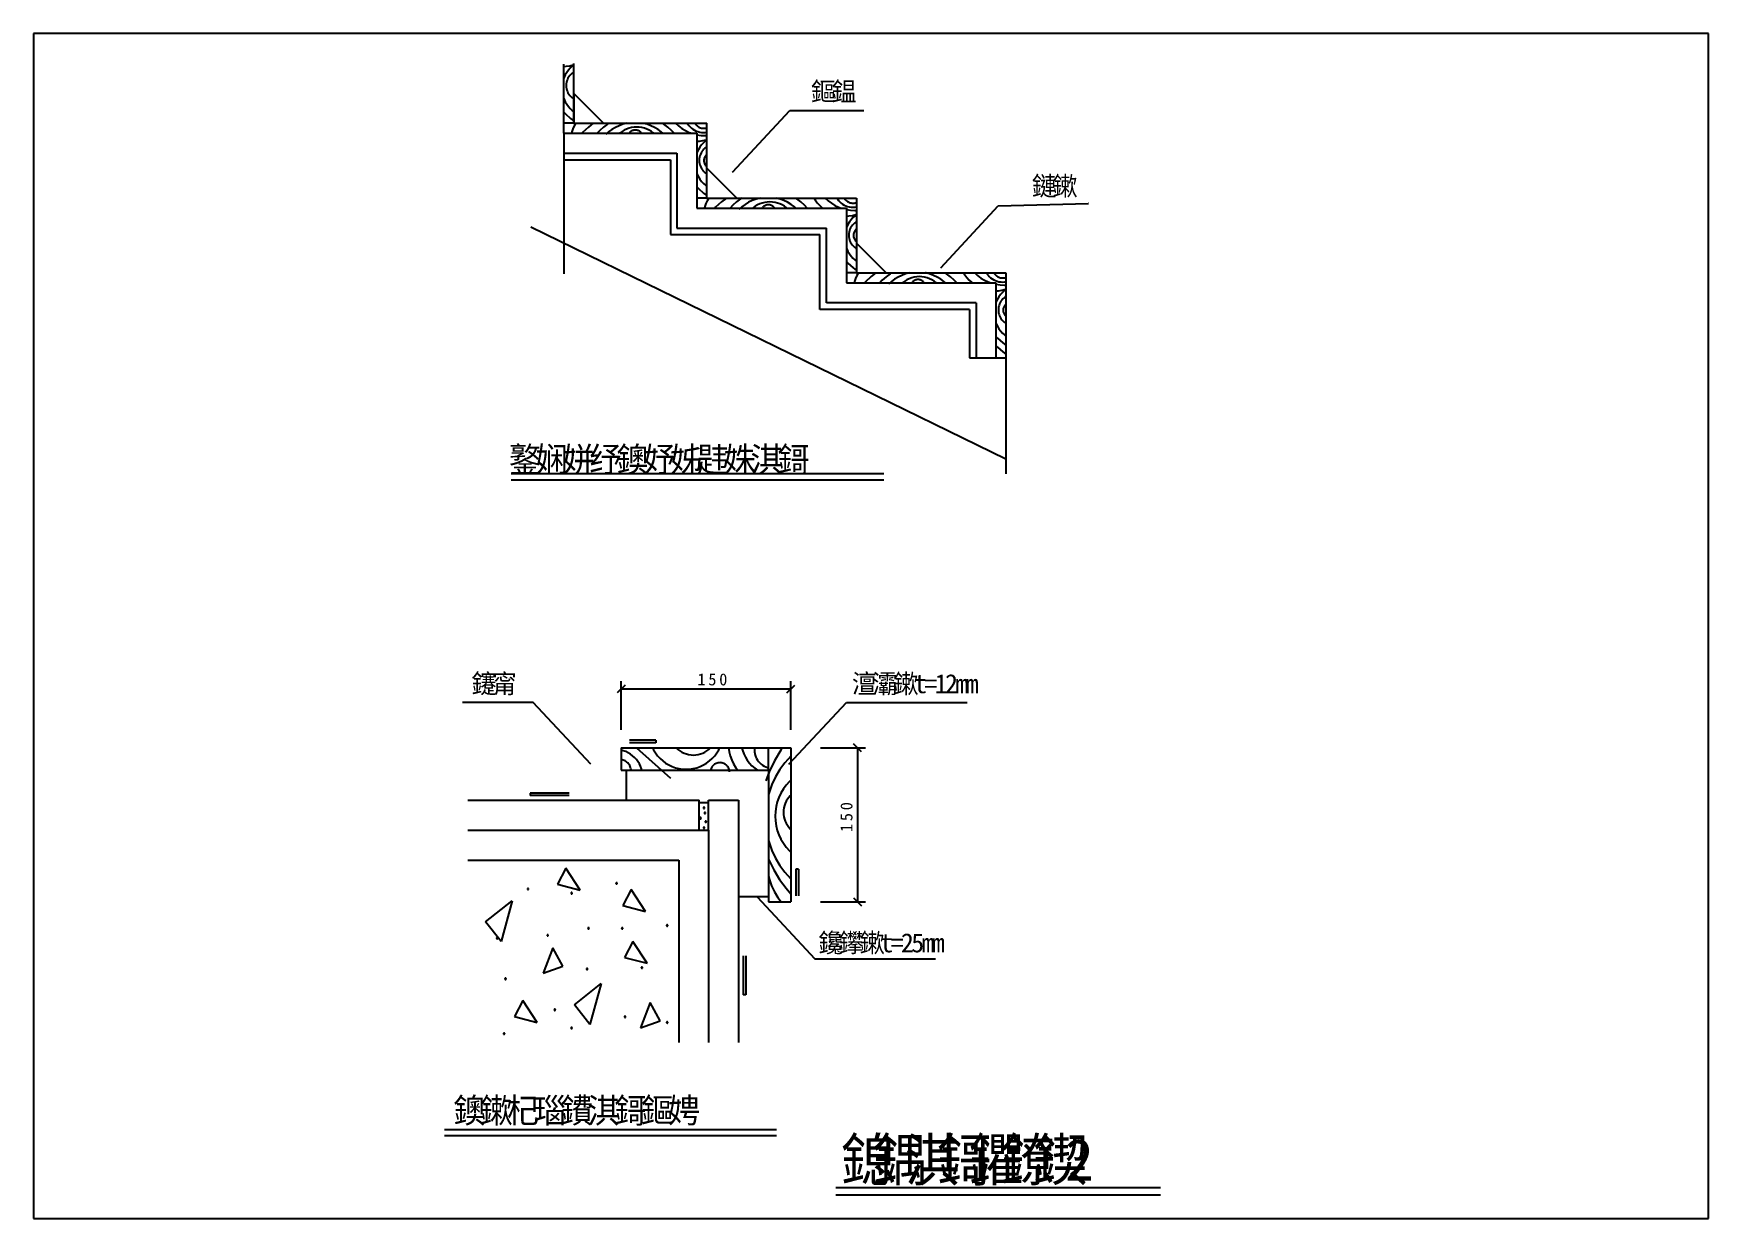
# Model space of a CAD drawing. Header units: metres. Extents: x 0 to 420, y 0 to 297.
import ezdxf

# ---------------------------------------------------------------- set-up
doc = ezdxf.new("R2010")
doc.units = ezdxf.units.M

msp = doc.modelspace()

# ---------------------------------------------------------------- texts
for s, height, p in [('鏂', 4.77, (194.94, 280.05)), ('鎾', 4.77, (200.12, 280.05)), ('鏈', 4.77, (250.32, 256.39)), ('鏉', 4.77, (255.5, 256.39)), ('鐜', 6.2, (119.2, 187.16)), ('娴', 6.2, (125.94, 187.16)), ('姘', 6.2, (132.67, 187.16)), ('纾', 6.2, (139.4, 187.16)), ('鐭', 6.2, (146.14, 187.16)), ('妤', 6.2, (152.87, 187.16)), ('姊', 6.2, (159.61, 187.16)), ('韪', 6.2, (166.34, 187.16)), ('姝', 6.2, (173.08, 187.16)), ('淇', 6.2, (179.81, 187.16)), ('鎶', 6.2, (186.55, 187.16)), ('鑳', 4.77, (109.85, 131.66)), ('甯', 4.77, (115.03, 131.66)), ('1', 3, (166.48, 133.62)), ('5', 3, (169.21, 133.62)), ('0', 3, (171.94, 133.62)), ('澶', 4.77, (205.24, 131.66)), ('灞', 4.77, (210.42, 131.66)), ('鏉', 4.77, (215.61, 131.66)), ('t', 4.77, (220.79, 131.66)), ('=', 4.77, (223.38, 131.66)), ('1', 4.77, (225.97, 131.66)), ('2', 4.77, (228.56, 131.66)), ('m', 4.77, (231.15, 131.66)), ('m', 4.77, (233.74, 131.66)), ('鑱', 4.77, (196.78, 66.71)), ('鑻', 4.77, (201.96, 66.71)), ('鏉', 4.77, (207.14, 66.71)), ('2', 4.77, (217.5, 66.71)), ('t', 4.77, (212.32, 66.71)), ('=', 4.77, (214.91, 66.71)), ('5', 4.77, (220.09, 66.71)), ('m', 4.77, (222.68, 66.71)), ('m', 4.77, (225.27, 66.71)), ('鐭', 6.2, (105.24, 23.98)), ('鏉', 6.2, (111.97, 23.98)), ('杞', 6.2, (118.71, 23.98)), ('瑙', 6.2, (125.44, 23.98)), ('鐨', 6.2, (132.18, 23.98)), ('淇', 6.2, (138.91, 23.98)), ('鎶', 6.2, (145.64, 23.98)), ('鏂', 6.2, (152.38, 23.98)), ('娉', 6.2, (159.11, 23.98)), ('鎴', 10.55, (202.46, 9.45)), ('鍝', 10.55, (210.48, 9.45)), ('淇', 10.55, (218.51, 9.45)), ('鎶', 10.55, (226.54, 9.45)), ('鑺', 10.55, (234.57, 9.45)), ('鐐', 10.55, (242.59, 9.45)), ('鍥', 10.55, (250.62, 9.45)), ('2', 10.55, (258.65, 9.45))]:
    msp.add_text(s, height=height).set_placement(p)
for s, p in [('0', (205.34, 102.32)), ('5', (205.34, 99.59)), ('1', (205.34, 96.86))]:
    msp.add_text(s, height=3, rotation=90).set_placement(p)

# ---------------------------------------------------------------- linework, layer by layer
for p, q in [((420, 297), (0, 297)), ((0, 297), (0, 0)), ((420, 0), (420, 297)), ((132.96, 271.99), (132.96, 289.31)), ((132.96, 288.75), (133.58, 288.79)), ((133.03, 286.02), (132.96, 285.85)), ((133.33, 286.66), (133.03, 286.02)), ((133.69, 287.26), (133.33, 286.66)), ((133.58, 288.79), (134.46, 288.92)), ((134.11, 287.83), (133.69, 287.26)), ((134.02, 285.81), (133.86, 285.46)), ((134.22, 286.14), (134.02, 285.81)), ((134.59, 288.35), (134.11, 287.83)), ((134.45, 286.45), (134.22, 286.14)), ((134.71, 286.74), (134.45, 286.45)), ((134.46, 288.92), (135.33, 289.14)), ((135.11, 288.83), (134.59, 288.35)), ((134.99, 286.99), (134.71, 286.74)), ((135.3, 287.22), (134.99, 286.99)), ((135.46, 289.1), (135.11, 288.83)), ((135.46, 287.32), (135.3, 287.22)), ((135.33, 289.14), (135.46, 289.18)), ((135.46, 274.49), (135.46, 289.46)), ((133.58, 284.35), (133.56, 283.97)), ((133.56, 283.97), (133.58, 283.58)), ((133.63, 284.73), (133.58, 284.35)), ((133.58, 283.58), (133.63, 283.2)), ((133.73, 285.1), (133.63, 284.73)), ((133.63, 283.2), (133.73, 282.83)), ((133.86, 285.46), (133.73, 285.1)), ((133.73, 282.83), (133.86, 282.47)), ((133.86, 282.47), (134.02, 282.12)), ((134.02, 282.12), (134.22, 281.79)), ((134.22, 281.79), (134.45, 281.48)), ((134.45, 281.48), (134.71, 281.2)), ((135.46, 281.99), (142.96, 274.49)), ((135.46, 281.99), (135.46, 274.49)), ((132.96, 280.68), (133.03, 280.51)), ((132.96, 277.32), (133.36, 276.9)), ((133.03, 280.51), (133.33, 279.87)), ((133.33, 279.87), (133.69, 279.26)), ((133.69, 279.26), (134.11, 278.7)), ((134.11, 278.7), (134.59, 278.17)), ((134.59, 278.17), (135.11, 277.7)), ((134.71, 281.2), (134.99, 280.94)), ((134.99, 280.94), (135.3, 280.71)), ((135.11, 277.7), (135.46, 277.43)), ((135.3, 280.71), (135.46, 280.61)), ((175.24, 262.25), (189.65, 277.74)), ((189.65, 277.74), (208.17, 277.74)), ((135.46, 274.49), (132.96, 274.49)), ((133.36, 276.9), (134.65, 275.73)), ((134.65, 275.73), (135.46, 275.11)), ((135.24, 273.11), (134.97, 272.36)), ((135.58, 273.84), (135.24, 273.11)), ((135.46, 274.49), (166.34, 274.49)), ((135.46, 274.49), (142.96, 274.49)), ((135.97, 274.49), (135.58, 273.84)), ((139.15, 273.56), (137.66, 272.21)), ((140.37, 274.49), (139.15, 273.56)), ((142.89, 273.54), (141.97, 272.7)), ((143.9, 274.29), (142.89, 273.54)), ((144.21, 274.49), (143.9, 274.29)), ((145.92, 273.46), (145.04, 272.93)), ((146.84, 273.89), (145.92, 273.46)), ((147.8, 274.24), (146.84, 273.89)), ((148.81, 274.49), (147.8, 274.24)), ((148.72, 273.05), (148.13, 272.77)), ((149.33, 273.27), (148.72, 273.05)), ((149.96, 273.43), (149.33, 273.27)), ((150.61, 273.52), (149.96, 273.43)), ((151.26, 273.56), (150.61, 273.52)), ((151.91, 273.52), (151.26, 273.56)), ((152.55, 273.43), (151.91, 273.52)), ((153.18, 273.27), (152.55, 273.43)), ((152.85, 274.48), (152.83, 274.49)), ((153.84, 274.24), (152.85, 274.48)), ((153.8, 273.05), (153.18, 273.27)), ((154.39, 272.77), (153.8, 273.05)), ((154.8, 273.89), (153.84, 274.24)), ((155.72, 273.46), (154.8, 273.89)), ((156.6, 272.93), (155.72, 273.46)), ((158.06, 274.29), (157.75, 274.49)), ((159.06, 273.54), (158.06, 274.29)), ((159.99, 272.7), (159.06, 273.54)), ((161, 274.49), (161.73, 273.83)), ((161.73, 273.83), (162.57, 273.21)), ((162.57, 273.21), (163.46, 272.67)), ((163.94, 274.49), (164.06, 274.3)), ((164.06, 274.3), (164.34, 273.93)), ((164.34, 273.93), (164.65, 273.59)), ((164.65, 273.59), (164.99, 273.27)), ((164.99, 273.27), (165.36, 273)), ((165.36, 273), (165.76, 272.76)), ((165.81, 274.49), (165.89, 274.37)), ((165.89, 274.37), (166.04, 274.17)), ((166.04, 274.17), (166.2, 273.99)), ((166.2, 273.99), (166.39, 273.82)), ((166.34, 274.49), (168.84, 274.49)), ((166.39, 273.82), (166.59, 273.67)), ((166.59, 273.67), (166.8, 273.54)), ((166.8, 273.54), (167.03, 273.43)), ((167.03, 273.43), (167.26, 273.35)), ((167.26, 273.35), (167.51, 273.29)), ((167.51, 273.29), (167.75, 273.25)), ((167.75, 273.25), (168, 273.24)), ((168, 273.24), (168.25, 273.25)), ((168.25, 273.25), (168.5, 273.29)), ((168.5, 273.29), (168.74, 273.35)), ((168.74, 273.35), (168.84, 273.38)), ((168.84, 255.74), (168.84, 274.49)), ((132.96, 271.99), (166.34, 271.99)), ((132.96, 271.99), (132.96, 265.36)), ((134.97, 272.36), (134.87, 271.99)), ((137.66, 272.21), (137.45, 271.99)), ((141.97, 272.7), (141.3, 271.99)), ((144.22, 272.32), (143.51, 271.68)), ((145.04, 272.93), (144.22, 272.32)), ((147.05, 272.05), (146.97, 271.99)), ((147.57, 272.44), (147.05, 272.05)), ((148.13, 272.77), (147.57, 272.44)), ((149.42, 272.11), (149.32, 271.99)), ((149.54, 272.25), (149.42, 272.11)), ((149.68, 272.38), (149.54, 272.25)), ((149.83, 272.49), (149.68, 272.38)), ((149.99, 272.59), (149.83, 272.49)), ((150.16, 272.67), (149.99, 272.59)), ((150.34, 272.73), (150.16, 272.67)), ((150.52, 272.78), (150.34, 272.73)), ((150.71, 272.81), (150.52, 272.78)), ((150.9, 272.81), (150.71, 272.81)), ((151.09, 272.81), (150.9, 272.81)), ((151.27, 272.78), (151.09, 272.81)), ((151.46, 272.73), (151.27, 272.78)), ((151.63, 272.67), (151.46, 272.73)), ((151.8, 272.59), (151.63, 272.67)), ((151.97, 272.49), (151.8, 272.59)), ((152.12, 272.38), (151.97, 272.49)), ((152.26, 272.25), (152.12, 272.38)), ((152.38, 272.11), (152.26, 272.25)), ((152.48, 271.99), (152.38, 272.11)), ((154.95, 272.44), (154.39, 272.77)), ((155.47, 272.05), (154.95, 272.44)), ((155.54, 271.99), (155.47, 272.05)), ((157.42, 272.32), (156.6, 272.93)), ((157.81, 271.99), (157.42, 272.32)), ((160.65, 271.99), (159.99, 272.7)), ((163.46, 272.67), (164.39, 272.23)), ((164.39, 272.23), (165.04, 271.99)), ((165.76, 272.76), (166.18, 272.56)), ((166.18, 272.56), (166.61, 272.41)), ((166.34, 271.99), (166.34, 253.24)), ((166.34, 271.64), (167.4, 271.48)), ((166.34, 270), (166.96, 270.04)), ((166.61, 272.41), (167.06, 272.3)), ((166.96, 270.04), (167.84, 270.17)), ((167.06, 272.3), (167.52, 272.23)), ((167.49, 269.08), (167.07, 268.51)), ((167.4, 271.48), (168.44, 271.43)), ((167.96, 269.6), (167.49, 269.08)), ((167.52, 272.23), (167.98, 272.2)), ((167.84, 270.17), (168.71, 270.39)), ((168.49, 270.08), (167.96, 269.6)), ((167.98, 272.2), (168.44, 272.23)), ((168.44, 272.23), (168.84, 272.28)), ((168.44, 271.43), (168.84, 271.43)), ((168.84, 270.35), (168.49, 270.08)), ((168.71, 270.39), (168.84, 270.43)), ((132.96, 266.99), (161.34, 266.99)), ((132.96, 265.36), (132.96, 236.73)), ((132.96, 265.36), (159.71, 265.36)), ((159.71, 265.36), (159.71, 246.61)), ((161.34, 266.99), (161.34, 248.24)), ((166.4, 267.27), (166.34, 267.1)), ((166.71, 267.91), (166.4, 267.27)), ((167.07, 268.51), (166.71, 267.91)), ((166.95, 265.6), (166.93, 265.22)), ((166.93, 265.22), (166.95, 264.83)), ((167.01, 265.98), (166.95, 265.6)), ((166.95, 264.83), (167.01, 264.45)), ((167.1, 266.35), (167.01, 265.98)), ((167.23, 266.71), (167.1, 266.35)), ((167.4, 267.06), (167.23, 266.71)), ((167.59, 267.39), (167.4, 267.06)), ((167.82, 267.7), (167.59, 267.39)), ((168.08, 267.99), (167.82, 267.7)), ((168.37, 268.24), (168.08, 267.99)), ((168.12, 265.36), (168.11, 265.16)), ((168.11, 265.16), (168.12, 264.96)), ((168.15, 265.56), (168.12, 265.36)), ((168.12, 264.96), (168.15, 264.77)), ((168.2, 265.75), (168.15, 265.56)), ((168.15, 264.77), (168.2, 264.58)), ((168.27, 265.93), (168.2, 265.75)), ((168.35, 266.11), (168.27, 265.93)), ((168.45, 266.28), (168.35, 266.11)), ((168.68, 268.47), (168.37, 268.24)), ((168.57, 266.44), (168.45, 266.28)), ((168.71, 266.59), (168.57, 266.44)), ((168.84, 268.57), (168.68, 268.47)), ((168.84, 266.71), (168.71, 266.59)), ((166.34, 261.93), (166.4, 261.76)), ((166.4, 261.76), (166.71, 261.12)), ((166.71, 261.12), (167.07, 260.51)), ((167.01, 264.45), (167.1, 264.08)), ((167.07, 260.51), (167.49, 259.95)), ((167.1, 264.08), (167.23, 263.72)), ((167.23, 263.72), (167.4, 263.37)), ((167.4, 263.37), (167.59, 263.04)), ((167.59, 263.04), (167.82, 262.73)), ((167.82, 262.73), (168.08, 262.45)), ((168.08, 262.45), (168.37, 262.19)), ((168.2, 264.58), (168.27, 264.39)), ((168.27, 264.39), (168.35, 264.21)), ((168.35, 264.21), (168.45, 264.04)), ((168.37, 262.19), (168.68, 261.96)), ((168.45, 264.04), (168.57, 263.88)), ((168.57, 263.88), (168.68, 263.76)), ((168.68, 261.96), (168.84, 261.86)), ((168.84, 263.24), (176.34, 255.74)), ((166.34, 258.57), (166.73, 258.15)), ((166.73, 258.15), (168.03, 256.98)), ((167.49, 259.95), (167.96, 259.42)), ((167.96, 259.42), (168.49, 258.95)), ((168.03, 256.98), (168.84, 256.36)), ((168.49, 258.95), (168.84, 258.68)), ((168.84, 255.74), (166.34, 255.74)), ((166.34, 253.24), (203.84, 253.24)), ((168.35, 253.61), (168.24, 253.24)), ((168.61, 254.36), (168.35, 253.61)), ((168.96, 255.09), (168.61, 254.36)), ((168.84, 255.74), (206.34, 255.74)), ((169.34, 255.74), (168.96, 255.09)), ((171.04, 253.46), (170.82, 253.24)), ((172.53, 254.81), (171.04, 253.46)), ((173.75, 255.74), (172.53, 254.81)), ((175.34, 253.95), (174.68, 253.24)), ((176.27, 254.79), (175.34, 253.95)), ((177.27, 255.54), (176.27, 254.79)), ((177.6, 253.57), (176.89, 252.93)), ((177.58, 255.74), (177.27, 255.54)), ((178.42, 254.18), (177.6, 253.57)), ((179.29, 254.71), (178.42, 254.18)), ((180.22, 255.14), (179.29, 254.71)), ((181.18, 255.49), (180.22, 255.14)), ((180.42, 253.3), (180.35, 253.24)), ((180.95, 253.69), (180.42, 253.3)), ((181.5, 254.02), (180.95, 253.69)), ((182.19, 255.74), (181.18, 255.49)), ((182.09, 254.3), (181.5, 254.02)), ((182.71, 254.52), (182.09, 254.3)), ((182.79, 253.36), (182.7, 253.24)), ((183.34, 254.68), (182.71, 254.52)), ((182.92, 253.5), (182.79, 253.36)), ((183.06, 253.63), (182.92, 253.5)), ((183.21, 253.74), (183.06, 253.63)), ((183.37, 253.84), (183.21, 253.74)), ((183.98, 254.77), (183.34, 254.68)), ((183.54, 253.92), (183.37, 253.84)), ((183.72, 253.98), (183.54, 253.92)), ((183.9, 254.03), (183.72, 253.98)), ((184.09, 254.06), (183.9, 254.03)), ((184.63, 254.81), (183.98, 254.77)), ((184.27, 254.06), (184.09, 254.06)), ((184.46, 254.06), (184.27, 254.06)), ((184.65, 254.03), (184.46, 254.06)), ((185.28, 254.77), (184.63, 254.81)), ((184.83, 253.98), (184.65, 254.03)), ((185.01, 253.92), (184.83, 253.98)), ((185.18, 253.84), (185.01, 253.92)), ((185.34, 253.74), (185.18, 253.84)), ((185.93, 254.68), (185.28, 254.77)), ((185.49, 253.63), (185.34, 253.74)), ((185.63, 253.5), (185.49, 253.63)), ((185.76, 253.36), (185.63, 253.5)), ((185.85, 253.24), (185.76, 253.36)), ((186.56, 254.52), (185.93, 254.68)), ((186.22, 255.73), (186.2, 255.74)), ((187.21, 255.49), (186.22, 255.73)), ((187.17, 254.3), (186.56, 254.52)), ((187.76, 254.02), (187.17, 254.3)), ((188.18, 255.14), (187.21, 255.49)), ((188.32, 253.69), (187.76, 254.02)), ((189.1, 254.71), (188.18, 255.14)), ((188.84, 253.3), (188.32, 253.69)), ((188.92, 253.24), (188.84, 253.3)), ((189.97, 254.18), (189.1, 254.71)), ((190.79, 253.57), (189.97, 254.18)), ((191.18, 253.24), (190.79, 253.57)), ((191.43, 255.54), (191.13, 255.74)), ((192.44, 254.79), (191.43, 255.54)), ((193.36, 253.95), (192.44, 254.79)), ((194.03, 253.24), (193.36, 253.95)), ((195.72, 255.74), (195.99, 255.29)), ((195.99, 255.29), (196.53, 254.58)), ((196.53, 254.58), (197.13, 253.91)), ((197.13, 253.91), (197.79, 253.31)), ((197.79, 253.31), (197.88, 253.24)), ((198.5, 255.74), (199.23, 255.08)), ((199.23, 255.08), (200.07, 254.46)), ((200.07, 254.46), (200.96, 253.92)), ((200.96, 253.92), (201.89, 253.48)), ((201.44, 255.74), (201.56, 255.55)), ((201.56, 255.55), (201.84, 255.18)), ((201.84, 255.18), (202.15, 254.84)), ((201.89, 253.48), (202.54, 253.24)), ((202.15, 254.84), (202.49, 254.52)), ((202.49, 254.52), (202.86, 254.25)), ((202.86, 254.25), (203.26, 254.01)), ((203.26, 254.01), (203.68, 253.81)), ((203.31, 255.74), (203.39, 255.62)), ((203.39, 255.62), (203.54, 255.42)), ((203.54, 255.42), (203.7, 255.24)), ((203.68, 253.81), (204.11, 253.66)), ((203.7, 255.24), (203.89, 255.07)), ((203.84, 253.24), (203.84, 234.49)), ((203.84, 252.89), (204.9, 252.73)), ((203.89, 255.07), (204.09, 254.92)), ((204.09, 254.92), (204.3, 254.79)), ((204.11, 253.66), (204.56, 253.55)), ((204.3, 254.79), (204.53, 254.68)), ((204.53, 254.68), (204.76, 254.6)), ((204.56, 253.55), (205.02, 253.48)), ((204.76, 254.6), (205.01, 254.54)), ((204.9, 252.73), (205.94, 252.68)), ((205.01, 254.54), (205.25, 254.5)), ((205.02, 253.48), (205.48, 253.45)), ((205.25, 254.5), (205.5, 254.49)), ((205.48, 253.45), (205.94, 253.48)), ((205.5, 254.49), (205.75, 254.5)), ((205.75, 254.5), (206, 254.54)), ((205.94, 253.48), (206.34, 253.53)), ((205.94, 252.68), (206.34, 252.68)), ((206, 254.54), (206.24, 254.6)), ((206.24, 254.6), (206.34, 254.63)), ((206.34, 255.74), (206.34, 236.99)), ((227.49, 238.3), (241.89, 253.79)), ((241.89, 253.79), (264.52, 254.4)), ((264.52, 254.4), (264.45, 254.4)), ((124.74, 248.51), (243.84, 190.43)), ((161.34, 248.24), (198.84, 248.24)), ((198.84, 229.49), (198.84, 248.24)), ((203.84, 251.25), (204.46, 251.29)), ((203.9, 248.52), (203.84, 248.35)), ((204.21, 249.16), (203.9, 248.52)), ((204.57, 249.76), (204.21, 249.16)), ((204.46, 251.29), (205.34, 251.42)), ((204.99, 250.33), (204.57, 249.76)), ((204.73, 247.96), (204.6, 247.6)), ((204.9, 248.31), (204.73, 247.96)), ((205.09, 248.64), (204.9, 248.31)), ((205.46, 250.85), (204.99, 250.33)), ((205.32, 248.95), (205.09, 248.64)), ((205.58, 249.24), (205.32, 248.95)), ((205.34, 251.42), (206.21, 251.64)), ((205.99, 251.33), (205.46, 250.85)), ((205.87, 249.49), (205.58, 249.24)), ((206.18, 249.72), (205.87, 249.49)), ((206.34, 251.6), (205.99, 251.33)), ((206.21, 247.84), (206.07, 247.69)), ((206.34, 249.82), (206.18, 249.72)), ((206.21, 251.64), (206.34, 251.68)), ((206.34, 247.96), (206.21, 247.84)), ((159.71, 246.61), (197.21, 246.61)), ((197.21, 227.86), (197.21, 246.61)), ((204.45, 246.85), (204.43, 246.47)), ((204.43, 246.47), (204.45, 246.08)), ((204.51, 247.23), (204.45, 246.85)), ((204.45, 246.08), (204.51, 245.7)), ((204.6, 247.6), (204.51, 247.23)), ((204.51, 245.7), (204.6, 245.33)), ((204.6, 245.33), (204.73, 244.97)), ((204.73, 244.97), (204.9, 244.62)), ((204.9, 244.62), (205.09, 244.29)), ((205.09, 244.29), (205.32, 243.98)), ((205.32, 243.98), (205.58, 243.7)), ((205.58, 243.7), (205.87, 243.44)), ((205.62, 246.61), (205.61, 246.41)), ((205.61, 246.41), (205.62, 246.21)), ((205.65, 246.81), (205.62, 246.61)), ((205.62, 246.21), (205.65, 246.02)), ((205.7, 247), (205.65, 246.81)), ((205.65, 246.02), (205.7, 245.83)), ((205.77, 247.18), (205.7, 247)), ((205.7, 245.83), (205.77, 245.64)), ((205.85, 247.36), (205.77, 247.18)), ((205.77, 245.64), (205.85, 245.46)), ((205.95, 247.53), (205.85, 247.36)), ((205.85, 245.46), (205.95, 245.29)), ((206.07, 247.69), (205.95, 247.53)), ((205.95, 245.29), (206.07, 245.13)), ((206.07, 245.13), (206.18, 245.01)), ((206.34, 244.49), (213.84, 236.99)), ((206.34, 244.49), (206.34, 236.99)), ((203.84, 243.18), (203.9, 243.01)), ((203.84, 239.82), (204.23, 239.4)), ((203.9, 243.01), (204.21, 242.37)), ((204.21, 242.37), (204.57, 241.76)), ((204.23, 239.4), (205.53, 238.23)), ((204.57, 241.76), (204.99, 241.2)), ((204.99, 241.2), (205.46, 240.67)), ((205.46, 240.67), (205.99, 240.2)), ((205.87, 243.44), (206.18, 243.21)), ((205.99, 240.2), (206.34, 239.93)), ((206.18, 243.21), (206.34, 243.11)), ((206.34, 236.99), (203.84, 236.99)), ((205.53, 238.23), (206.34, 237.61)), ((206.11, 235.61), (205.85, 234.86)), ((206.46, 236.34), (206.11, 235.61)), ((206.34, 236.99), (243.84, 236.99)), ((206.34, 236.99), (213.84, 236.99)), ((206.84, 236.99), (206.46, 236.34)), ((210.03, 236.06), (208.54, 234.71)), ((211.25, 236.99), (210.03, 236.06)), ((213.77, 236.04), (212.84, 235.2)), ((214.77, 236.79), (213.77, 236.04)), ((215.08, 236.99), (214.77, 236.79)), ((215.92, 235.43), (215.1, 234.82)), ((216.79, 235.96), (215.92, 235.43)), ((217.72, 236.39), (216.79, 235.96)), ((218.68, 236.74), (217.72, 236.39)), ((219, 235.27), (218.45, 234.94)), ((219.69, 236.99), (218.68, 236.74)), ((219.59, 235.55), (219, 235.27)), ((220.21, 235.77), (219.59, 235.55)), ((220.84, 235.93), (220.21, 235.77)), ((221.48, 236.02), (220.84, 235.93)), ((221.22, 235.23), (221.04, 235.17)), ((221.4, 235.28), (221.22, 235.23)), ((221.59, 235.31), (221.4, 235.28)), ((222.13, 236.06), (221.48, 236.02)), ((221.77, 235.31), (221.59, 235.31)), ((221.96, 235.31), (221.77, 235.31)), ((222.15, 235.28), (221.96, 235.31)), ((222.78, 236.02), (222.13, 236.06)), ((222.33, 235.23), (222.15, 235.28)), ((222.51, 235.17), (222.33, 235.23)), ((223.43, 235.93), (222.78, 236.02)), ((224.06, 235.77), (223.43, 235.93)), ((223.72, 236.98), (223.7, 236.99)), ((224.71, 236.74), (223.72, 236.98)), ((224.67, 235.55), (224.06, 235.77)), ((225.26, 235.27), (224.67, 235.55)), ((225.68, 236.39), (224.71, 236.74)), ((225.82, 234.94), (225.26, 235.27)), ((226.6, 235.96), (225.68, 236.39)), ((227.47, 235.43), (226.6, 235.96)), ((228.29, 234.82), (227.47, 235.43)), ((228.93, 236.79), (228.63, 236.99)), ((229.94, 236.04), (228.93, 236.79)), ((230.86, 235.2), (229.94, 236.04)), ((233.22, 236.99), (233.49, 236.54)), ((233.49, 236.54), (234.03, 235.83)), ((234.03, 235.83), (234.63, 235.16)), ((236, 236.99), (236.73, 236.33)), ((236.73, 236.33), (237.57, 235.71)), ((237.57, 235.71), (238.46, 235.17)), ((238.94, 236.99), (239.06, 236.8)), ((239.06, 236.8), (239.34, 236.43)), ((239.34, 236.43), (239.65, 236.09)), ((239.65, 236.09), (239.99, 235.77)), ((239.99, 235.77), (240.36, 235.5)), ((240.36, 235.5), (240.76, 235.26)), ((240.76, 235.26), (241.18, 235.06)), ((240.81, 236.99), (240.89, 236.87)), ((240.89, 236.87), (241.04, 236.67)), ((241.04, 236.67), (241.2, 236.49)), ((241.2, 236.49), (241.39, 236.32)), ((241.39, 236.32), (241.59, 236.17)), ((241.59, 236.17), (241.8, 236.04)), ((241.8, 236.04), (242.03, 235.93)), ((242.03, 235.93), (242.26, 235.85)), ((242.26, 235.85), (242.51, 235.79)), ((242.51, 235.79), (242.75, 235.75)), ((242.75, 235.75), (243, 235.74)), ((243, 235.74), (243.25, 235.75)), ((243.25, 235.75), (243.5, 235.79)), ((243.5, 235.79), (243.74, 235.85)), ((243.74, 235.85), (243.84, 235.88)), ((243.84, 236.99), (243.84, 215.74)), ((203.84, 234.49), (241.34, 234.49)), ((205.85, 234.86), (205.74, 234.49)), ((208.54, 234.71), (208.32, 234.49)), ((212.84, 235.2), (212.18, 234.49)), ((215.1, 234.82), (214.39, 234.18)), ((217.92, 234.55), (217.85, 234.49)), ((218.45, 234.94), (217.92, 234.55)), ((220.29, 234.61), (220.2, 234.49)), ((220.42, 234.75), (220.29, 234.61)), ((220.56, 234.88), (220.42, 234.75)), ((220.71, 234.99), (220.56, 234.88)), ((220.87, 235.09), (220.71, 234.99)), ((221.04, 235.17), (220.87, 235.09)), ((222.68, 235.09), (222.51, 235.17)), ((222.84, 234.99), (222.68, 235.09)), ((222.99, 234.88), (222.84, 234.99)), ((223.13, 234.75), (222.99, 234.88)), ((223.26, 234.61), (223.13, 234.75)), ((223.35, 234.49), (223.26, 234.61)), ((226.34, 234.55), (225.82, 234.94)), ((226.42, 234.49), (226.34, 234.55)), ((228.68, 234.49), (228.29, 234.82)), ((231.53, 234.49), (230.86, 235.2)), ((234.63, 235.16), (235.29, 234.56)), ((235.29, 234.56), (235.38, 234.49)), ((238.46, 235.17), (239.39, 234.73)), ((239.39, 234.73), (240.04, 234.49)), ((241.18, 235.06), (241.61, 234.91)), ((241.34, 234.49), (241.34, 215.74)), ((241.34, 234.14), (242.4, 233.98)), ((241.34, 232.5), (241.96, 232.54)), ((241.61, 234.91), (242.06, 234.8)), ((242.07, 231.01), (241.71, 230.41)), ((241.96, 232.54), (242.84, 232.67)), ((242.06, 234.8), (242.52, 234.73)), ((242.49, 231.58), (242.07, 231.01)), ((242.4, 233.98), (243.44, 233.93)), ((242.96, 232.1), (242.49, 231.58)), ((242.52, 234.73), (242.98, 234.7)), ((242.84, 232.67), (243.71, 232.89)), ((243.49, 232.58), (242.96, 232.1)), ((242.98, 234.7), (243.44, 234.73)), ((243.44, 234.73), (243.84, 234.78)), ((243.44, 233.93), (243.84, 233.93)), ((243.84, 232.85), (243.49, 232.58)), ((243.84, 231.07), (243.68, 230.97)), ((243.71, 232.89), (243.84, 232.93)), ((234.71, 227.86), (197.21, 227.86)), ((236.34, 229.49), (198.84, 229.49)), ((234.71, 227.86), (234.71, 215.74)), ((236.34, 229.49), (236.34, 215.74)), ((241.4, 229.77), (241.34, 229.6)), ((241.71, 230.41), (241.4, 229.77)), ((241.95, 228.1), (241.93, 227.72)), ((241.93, 227.72), (241.95, 227.33)), ((242.01, 228.48), (241.95, 228.1)), ((241.95, 227.33), (242.01, 226.95)), ((242.1, 228.85), (242.01, 228.48)), ((242.01, 226.95), (242.1, 226.58)), ((242.23, 229.21), (242.1, 228.85)), ((242.4, 229.56), (242.23, 229.21)), ((242.59, 229.89), (242.4, 229.56)), ((242.82, 230.2), (242.59, 229.89)), ((243.08, 230.49), (242.82, 230.2)), ((243.37, 230.74), (243.08, 230.49)), ((243.12, 227.86), (243.11, 227.66)), ((243.11, 227.66), (243.12, 227.46)), ((243.15, 228.06), (243.12, 227.86)), ((243.12, 227.46), (243.15, 227.27)), ((243.2, 228.25), (243.15, 228.06)), ((243.15, 227.27), (243.2, 227.08)), ((243.27, 228.43), (243.2, 228.25)), ((243.2, 227.08), (243.27, 226.89)), ((243.35, 228.61), (243.27, 228.43)), ((243.27, 226.89), (243.35, 226.71)), ((243.45, 228.78), (243.35, 228.61)), ((243.68, 230.97), (243.37, 230.74)), ((243.57, 228.94), (243.45, 228.78)), ((243.71, 229.09), (243.57, 228.94)), ((243.84, 229.21), (243.71, 229.09)), ((241.34, 224.43), (241.4, 224.26)), ((241.4, 224.26), (241.71, 223.62)), ((241.71, 223.62), (242.07, 223.01)), ((242.07, 223.01), (242.49, 222.45)), ((242.1, 226.58), (242.23, 226.22)), ((242.23, 226.22), (242.4, 225.87)), ((242.4, 225.87), (242.59, 225.54)), ((242.59, 225.54), (242.82, 225.23)), ((242.82, 225.23), (243.08, 224.95)), ((243.08, 224.95), (243.37, 224.69)), ((243.35, 226.71), (243.45, 226.54)), ((243.37, 224.69), (243.68, 224.46)), ((243.45, 226.54), (243.57, 226.38)), ((243.57, 226.38), (243.68, 226.26)), ((243.68, 224.46), (243.84, 224.36)), ((241.34, 221.07), (241.73, 220.65)), ((241.34, 218.81), (241.73, 218.39)), ((241.73, 220.65), (243.03, 219.48)), ((242.49, 222.45), (242.96, 221.92)), ((242.96, 221.92), (243.49, 221.45)), ((243.03, 219.48), (243.84, 218.86)), ((243.49, 221.45), (243.84, 221.18)), ((234.71, 215.74), (243.84, 215.74)), ((241.73, 218.39), (243.03, 217.22)), ((243.03, 217.22), (243.84, 216.6)), ((243.84, 215.74), (243.84, 186.6)), ((119.74, 186.69), (213.24, 186.69)), ((119.74, 185.11), (213.24, 185.11)), ((147.32, 122.44), (147.32, 134.71)), ((189.9, 122.44), (189.9, 134.71)), ((148.32, 133.71), (146.32, 131.71)), ((147.32, 132.71), (189.9, 132.71)), ((188.9, 131.71), (190.9, 133.71)), ((125.31, 129.35), (107.54, 129.35)), ((139.72, 113.86), (125.31, 129.35)), ((189.43, 113.86), (203.84, 129.35)), ((203.84, 129.35), (234.11, 129.35)), ((147.32, 117.95), (189.9, 117.95)), ((147.32, 117.95), (147.32, 112.33)), ((156.04, 119.85), (149.43, 119.85)), ((156.04, 119.23), (149.43, 119.23)), ((151.24, 117.95), (159.73, 110.36)), ((155.25, 117.95), (155.49, 117.47)), ((156.04, 119.85), (156.04, 119.23)), ((161.15, 117.95), (161.6, 117.55)), ((169.33, 117.55), (169.77, 117.95)), ((169.77, 117.95), (169.78, 117.95)), ((171.81, 117.47), (172.08, 118.02)), ((174.29, 118.15), (174.45, 116.99)), ((177.65, 117.95), (177.81, 117.35)), ((180.8, 117.87), (180.77, 117.42)), ((180.81, 117.95), (180.8, 117.87)), ((184.28, 112.33), (184.28, 117.95)), ((187.77, 117.95), (187.35, 117.34)), ((189.9, 117.95), (189.9, 79.34)), ((197.31, 117.95), (208.59, 117.95)), ((207.59, 116.95), (205.59, 118.95)), ((206.59, 117.95), (206.59, 79.34)), ((147.88, 117.24), (147.32, 117.39)), ((147.57, 114.96), (147.32, 115)), ((147.84, 114.89), (147.57, 114.96)), ((148.1, 114.8), (147.84, 114.89)), ((148.51, 117.01), (147.88, 117.24)), ((148.35, 114.68), (148.1, 114.8)), ((148.59, 114.54), (148.35, 114.68)), ((149.12, 116.73), (148.51, 117.01)), ((148.81, 114.37), (148.59, 114.54)), ((149.02, 114.18), (148.81, 114.37)), ((149.2, 113.98), (149.02, 114.18)), ((149.69, 116.38), (149.12, 116.73)), ((149.37, 113.75), (149.2, 113.98)), ((149.51, 113.52), (149.37, 113.75)), ((149.63, 113.26), (149.51, 113.52)), ((150.23, 115.99), (149.69, 116.38)), ((150.73, 115.54), (150.23, 115.99)), ((151.17, 115.04), (150.73, 115.54)), ((151.57, 114.5), (151.17, 115.04)), ((151.92, 113.93), (151.57, 114.5)), ((152.2, 113.33), (151.92, 113.93)), ((155.49, 117.47), (155.96, 116.69)), ((155.96, 116.69), (156.5, 115.96)), ((156.5, 115.96), (157.11, 115.29)), ((157.11, 115.29), (157.78, 114.68)), ((157.78, 114.68), (158.51, 114.14)), ((158.51, 114.14), (159.29, 113.67)), ((159.29, 113.67), (160.11, 113.28)), ((161.6, 117.55), (162.08, 117.19)), ((162.08, 117.19), (162.59, 116.88)), ((162.59, 116.88), (163.13, 116.63)), ((163.13, 116.63), (163.7, 116.42)), ((163.7, 116.42), (164.28, 116.28)), ((164.28, 116.28), (164.87, 116.19)), ((164.87, 116.19), (165.47, 116.16)), ((165.47, 116.16), (166.06, 116.19)), ((166.06, 116.19), (166.65, 116.28)), ((166.65, 116.28), (167.23, 116.42)), ((167.19, 113.28), (168.01, 113.67)), ((167.23, 116.42), (167.8, 116.63)), ((167.8, 116.63), (168.34, 116.88)), ((168.01, 113.67), (168.79, 114.14)), ((168.34, 116.88), (168.85, 117.19)), ((168.79, 114.14), (169.52, 114.68)), ((168.85, 117.19), (169.33, 117.55)), ((169.52, 114.68), (170.19, 115.29)), ((170.19, 115.29), (170.8, 115.96)), ((170.42, 113.55), (170.27, 113.37)), ((170.6, 113.71), (170.42, 113.55)), ((170.79, 113.85), (170.6, 113.71)), ((170.99, 113.97), (170.79, 113.85)), ((170.8, 115.96), (171.34, 116.69)), ((171.21, 114.07), (170.99, 113.97)), ((171.43, 114.15), (171.21, 114.07)), ((171.34, 116.69), (171.81, 117.47)), ((171.66, 114.21), (171.43, 114.15)), ((171.9, 114.24), (171.66, 114.21)), ((172.13, 114.25), (171.9, 114.24)), ((172.37, 114.24), (172.13, 114.25)), ((172.6, 114.21), (172.37, 114.24)), ((172.83, 114.15), (172.6, 114.21)), ((173.06, 114.07), (172.83, 114.15)), ((173.27, 113.97), (173.06, 114.07)), ((173.47, 113.85), (173.27, 113.97)), ((173.66, 113.71), (173.47, 113.85)), ((173.84, 113.55), (173.66, 113.71)), ((174, 113.37), (173.84, 113.55)), ((174.45, 116.99), (174.72, 115.94)), ((174.72, 115.94), (175.08, 114.91)), ((175.08, 114.91), (175.55, 113.93)), ((175.55, 113.93), (176.11, 112.99)), ((177.81, 117.35), (178.12, 116.49)), ((178.12, 116.49), (178.51, 115.66)), ((178.51, 115.66), (178.98, 114.87)), ((178.98, 114.87), (179.53, 114.13)), ((179.53, 114.13), (180.15, 113.45)), ((180.15, 113.45), (180.83, 112.84)), ((180.77, 117.42), (180.8, 116.97)), ((180.8, 116.97), (180.86, 116.52)), ((180.86, 116.52), (180.97, 116.09)), ((180.97, 116.09), (181.12, 115.66)), ((181.12, 115.66), (181.32, 115.25)), ((181.32, 115.25), (181.55, 114.87)), ((181.55, 114.87), (181.82, 114.5)), ((181.82, 114.5), (182.12, 114.17)), ((182.12, 114.17), (182.45, 113.87)), ((182.45, 113.87), (182.82, 113.6)), ((182.82, 113.6), (183.2, 113.37)), ((185.78, 114.72), (184.47, 111.95)), ((187.35, 117.34), (185.78, 114.72)), ((188.41, 114.22), (187.14, 112.52)), ((189.9, 115.86), (188.41, 114.22)), ((147.32, 112.33), (184.28, 112.33)), ((148.64, 112.33), (148.64, 104.83)), ((149.73, 113), (149.63, 113.26)), ((149.79, 112.73), (149.73, 113)), ((149.84, 112.46), (149.79, 112.73)), ((149.85, 112.33), (149.84, 112.46)), ((152.43, 112.7), (152.2, 113.33)), ((152.53, 112.33), (152.43, 112.7)), ((160.11, 113.28), (160.96, 112.98)), ((160.96, 112.98), (161.84, 112.75)), ((161.84, 112.75), (162.74, 112.62)), ((162.74, 112.62), (163.65, 112.58)), ((163.65, 112.58), (164.55, 112.62)), ((164.55, 112.62), (165.45, 112.75)), ((165.45, 112.75), (166.33, 112.98)), ((166.33, 112.98), (167.19, 113.28)), ((169.82, 112.54), (169.77, 112.33)), ((169.9, 112.76), (169.82, 112.54)), ((170, 112.98), (169.9, 112.76)), ((170.12, 113.18), (170, 112.98)), ((170.27, 113.37), (170.12, 113.18)), ((174.14, 113.18), (174, 113.37)), ((174.26, 112.98), (174.14, 113.18)), ((174.36, 112.76), (174.26, 112.98)), ((174.44, 112.54), (174.36, 112.76)), ((174.5, 112.31), (174.44, 112.54)), ((174.53, 112.08), (174.5, 112.31)), ((174.55, 111.92), (174.53, 112.08)), ((176.11, 112.99), (176.59, 112.33)), ((180.83, 112.84), (181.51, 112.33)), ((183.2, 113.37), (183.61, 113.17)), ((183.61, 113.17), (184.04, 113.02)), ((184.47, 111.95), (183.64, 109.71)), ((184.04, 113.02), (184.28, 112.96)), ((184.28, 112.33), (184.28, 79.34)), ((186.05, 110.69), (185.14, 108.78)), ((187.14, 112.52), (186.05, 110.69)), ((189.55, 109.5), (188.74, 108.61)), ((189.9, 109.85), (189.55, 109.5)), ((124.57, 106.64), (124.57, 106.02)), ((134.35, 106.64), (124.57, 106.64)), ((134.35, 106.02), (124.57, 106.02)), ((184.43, 106.78), (184.28, 106.25)), ((185.14, 108.78), (184.43, 106.78)), ((186.89, 105.53), (186.48, 104.4)), ((187.4, 106.62), (186.89, 105.53)), ((188.02, 107.65), (187.4, 106.62)), ((188.74, 108.61), (188.02, 107.65)), ((189.05, 105.06), (188.75, 104.57)), ((189.39, 105.52), (189.05, 105.06)), ((189.77, 105.95), (189.39, 105.52)), ((189.9, 106.08), (189.77, 105.95)), ((108.88, 104.83), (166.9, 104.83)), ((166.9, 97.33), (166.9, 104.83)), ((169.28, 104.17), (166.9, 104.17)), ((167.98, 102.96), (167.97, 102.95)), ((167.97, 102.95), (167.97, 102.93)), ((167.97, 102.93), (167.97, 102.92)), ((167.97, 102.93), (167.97, 102.93)), ((167.97, 102.92), (167.98, 102.9)), ((167.99, 102.99), (167.98, 102.98)), ((167.98, 102.98), (167.98, 102.96)), ((167.98, 102.9), (167.98, 102.89)), ((167.98, 102.89), (167.99, 102.87)), ((168, 103.02), (167.99, 103)), ((167.99, 103), (167.99, 102.99)), ((167.99, 102.87), (167.99, 102.86)), ((167.99, 102.86), (168, 102.84)), ((168.01, 103.03), (168, 103.02)), ((168, 102.84), (168.01, 102.83)), ((168.02, 103.04), (168.01, 103.03)), ((168.01, 102.83), (168.02, 102.82)), ((168.03, 103.05), (168.02, 103.04)), ((168.02, 102.82), (168.03, 102.81)), ((168.04, 103.06), (168.03, 103.05)), ((168.03, 102.81), (168.04, 102.8)), ((168.06, 103.07), (168.04, 103.06)), ((168.04, 102.8), (168.06, 102.79)), ((168.07, 103.08), (168.06, 103.07)), ((168.06, 102.79), (168.07, 102.79)), ((168.08, 103.08), (168.07, 103.08)), ((168.07, 102.79), (168.08, 102.78)), ((168.1, 103.08), (168.08, 103.08)), ((168.08, 102.78), (168.1, 102.78)), ((168.11, 103.09), (168.1, 103.08)), ((168.1, 102.78), (168.11, 102.78)), ((168.13, 103.09), (168.11, 103.09)), ((168.11, 102.78), (168.13, 102.77)), ((168.14, 103.09), (168.13, 103.09)), ((168.13, 102.77), (168.14, 102.78)), ((168.16, 103.08), (168.14, 103.09)), ((168.14, 102.78), (168.16, 102.78)), ((168.17, 103.08), (168.16, 103.08)), ((168.16, 102.78), (168.17, 102.78)), ((168.19, 103.08), (168.17, 103.08)), ((168.17, 102.78), (168.19, 102.79)), ((168.2, 103.07), (168.19, 103.08)), ((168.19, 102.79), (168.2, 102.79)), ((168.2, 101.67), (168.19, 101.66)), ((168.19, 101.66), (168.19, 101.64)), ((168.19, 101.64), (168.19, 101.63)), ((168.19, 101.63), (168.19, 101.61)), ((168.19, 101.63), (168.19, 101.63)), ((168.19, 101.61), (168.19, 101.6)), ((168.19, 101.6), (168.2, 101.58)), ((168.22, 103.06), (168.2, 103.07)), ((168.2, 102.79), (168.22, 102.8)), ((168.21, 101.7), (168.2, 101.69)), ((168.2, 101.69), (168.2, 101.67)), ((168.2, 101.58), (168.2, 101.57)), ((168.2, 101.57), (168.21, 101.55)), ((168.22, 101.71), (168.21, 101.7)), ((168.21, 101.55), (168.22, 101.54)), ((168.23, 103.05), (168.22, 103.06)), ((168.22, 102.8), (168.23, 102.81)), ((168.23, 101.73), (168.22, 101.71)), ((168.22, 101.54), (168.23, 101.53)), ((168.24, 103.04), (168.23, 103.05)), ((168.23, 102.81), (168.24, 102.82)), ((168.24, 101.74), (168.23, 101.73)), ((168.23, 101.53), (168.24, 101.52)), ((168.25, 103.03), (168.24, 103.04)), ((168.24, 102.82), (168.25, 102.83)), ((168.25, 101.75), (168.24, 101.74)), ((168.24, 101.52), (168.25, 101.51)), ((168.26, 103.02), (168.25, 103.03)), ((168.25, 102.83), (168.26, 102.84)), ((168.26, 101.76), (168.25, 101.75)), ((168.25, 101.51), (168.26, 101.5)), ((168.27, 103), (168.26, 103.02)), ((168.26, 102.84), (168.27, 102.86)), ((168.27, 101.76), (168.26, 101.76)), ((168.26, 101.5), (168.27, 101.49)), ((168.27, 102.99), (168.27, 103)), ((168.28, 102.98), (168.27, 102.99)), ((168.27, 102.87), (168.28, 102.89)), ((168.27, 102.86), (168.27, 102.87)), ((168.29, 101.77), (168.27, 101.76)), ((168.27, 101.49), (168.29, 101.48)), ((168.28, 102.96), (168.28, 102.98)), ((168.28, 102.95), (168.28, 102.96)), ((168.29, 102.93), (168.28, 102.95)), ((168.28, 102.92), (168.29, 102.93)), ((168.28, 102.9), (168.28, 102.92)), ((168.28, 102.89), (168.28, 102.9)), ((168.29, 102.93), (168.29, 102.93)), ((168.3, 101.78), (168.29, 101.77)), ((168.29, 101.48), (168.3, 101.48)), ((168.32, 101.78), (168.3, 101.78)), ((168.3, 101.48), (168.32, 101.47)), ((168.33, 101.78), (168.32, 101.78)), ((168.32, 101.47), (168.33, 101.47)), ((168.35, 101.78), (168.33, 101.78)), ((168.33, 101.47), (168.35, 101.47)), ((168.36, 101.78), (168.35, 101.78)), ((168.35, 101.47), (168.36, 101.47)), ((168.38, 101.78), (168.36, 101.78)), ((168.36, 101.47), (168.38, 101.47)), ((168.39, 101.78), (168.38, 101.78)), ((168.38, 101.47), (168.39, 101.48)), ((168.41, 101.77), (168.39, 101.78)), ((168.39, 101.48), (168.41, 101.48)), ((168.42, 101.76), (168.41, 101.77)), ((168.41, 101.48), (168.42, 101.49)), ((168.43, 101.76), (168.42, 101.76)), ((168.42, 101.49), (168.43, 101.5)), ((168.45, 101.75), (168.43, 101.76)), ((168.43, 101.5), (168.45, 101.51)), ((168.46, 101.74), (168.45, 101.75)), ((168.45, 101.51), (168.46, 101.52)), ((168.47, 101.73), (168.46, 101.74)), ((168.46, 101.52), (168.47, 101.53)), ((168.48, 101.71), (168.47, 101.73)), ((168.47, 101.53), (168.48, 101.54)), ((168.49, 101.7), (168.48, 101.71)), ((168.48, 101.54), (168.49, 101.55)), ((168.49, 101.69), (168.49, 101.7)), ((168.5, 101.67), (168.49, 101.69)), ((168.49, 101.57), (168.5, 101.58)), ((168.49, 101.55), (168.49, 101.57)), ((168.5, 101.66), (168.5, 101.67)), ((168.5, 101.64), (168.5, 101.66)), ((168.5, 101.63), (168.5, 101.64)), ((168.5, 101.61), (168.5, 101.63)), ((168.5, 101.63), (168.5, 101.63)), ((168.5, 101.6), (168.5, 101.61)), ((168.5, 101.58), (168.5, 101.6)), ((169.28, 104.83), (176.78, 104.83)), ((169.28, 97.33), (169.28, 104.83)), ((176.78, 104.83), (176.78, 44.13)), ((186.02, 102.04), (185.96, 100.84)), ((185.96, 100.84), (186.02, 99.64)), ((186.19, 103.23), (186.02, 102.04)), ((186.48, 104.4), (186.19, 103.23)), ((188.09, 102.38), (188.06, 101.81)), ((188.06, 101.81), (188.09, 101.23)), ((188.17, 102.95), (188.09, 102.38)), ((188.09, 101.23), (188.17, 100.67)), ((188.31, 103.51), (188.17, 102.95)), ((188.5, 104.05), (188.31, 103.51)), ((188.75, 104.57), (188.5, 104.05)), ((108.88, 97.33), (169.28, 97.33)), ((167.11, 100.35), (167.1, 100.34)), ((167.1, 100.34), (167.1, 100.32)), ((167.1, 100.32), (167.1, 100.31)), ((167.1, 100.32), (167.1, 100.32)), ((167.1, 100.31), (167.11, 100.29)), ((167.12, 100.39), (167.11, 100.38)), ((167.11, 100.38), (167.11, 100.37)), ((167.11, 100.37), (167.11, 100.35)), ((167.11, 100.29), (167.11, 100.28)), ((167.11, 100.28), (167.11, 100.26)), ((167.11, 100.26), (167.12, 100.25)), ((167.13, 100.41), (167.12, 100.39)), ((167.12, 100.25), (167.13, 100.23)), ((167.14, 100.42), (167.13, 100.41)), ((167.13, 100.23), (167.14, 100.22)), ((167.15, 100.43), (167.14, 100.42)), ((167.14, 100.22), (167.15, 100.21)), ((167.16, 100.44), (167.15, 100.43)), ((167.15, 100.21), (167.16, 100.2)), ((167.17, 100.45), (167.16, 100.44)), ((167.16, 100.2), (167.17, 100.19)), ((167.18, 100.46), (167.17, 100.45)), ((167.17, 100.19), (167.18, 100.18)), ((167.2, 100.47), (167.18, 100.46)), ((167.18, 100.18), (167.2, 100.18)), ((167.21, 100.47), (167.2, 100.47)), ((167.2, 100.18), (167.21, 100.17)), ((167.23, 100.47), (167.21, 100.47)), ((167.21, 100.17), (167.23, 100.17)), ((167.24, 100.48), (167.23, 100.47)), ((167.23, 100.17), (167.24, 100.17)), ((167.26, 100.48), (167.24, 100.48)), ((167.24, 100.17), (167.26, 100.16)), ((167.27, 100.48), (167.26, 100.48)), ((167.26, 100.16), (167.27, 100.17)), ((167.29, 100.47), (167.27, 100.48)), ((167.27, 100.17), (167.29, 100.17)), ((167.3, 100.47), (167.29, 100.47)), ((167.29, 100.17), (167.3, 100.17)), ((167.32, 100.47), (167.3, 100.47)), ((167.3, 100.17), (167.32, 100.18)), ((167.33, 100.46), (167.32, 100.47)), ((167.32, 100.18), (167.33, 100.18)), ((167.35, 100.45), (167.33, 100.46)), ((167.33, 100.18), (167.35, 100.19)), ((167.36, 100.44), (167.35, 100.45)), ((167.35, 100.19), (167.36, 100.2)), ((167.37, 100.43), (167.36, 100.44)), ((167.36, 100.2), (167.37, 100.21)), ((167.38, 100.42), (167.37, 100.43)), ((167.37, 100.21), (167.38, 100.22)), ((167.39, 100.41), (167.38, 100.42)), ((167.38, 100.22), (167.39, 100.23)), ((167.4, 100.39), (167.39, 100.41)), ((167.39, 100.23), (167.4, 100.25)), ((167.4, 100.38), (167.4, 100.39)), ((167.41, 100.37), (167.4, 100.38)), ((167.4, 100.26), (167.41, 100.28)), ((167.4, 100.25), (167.4, 100.26)), ((167.41, 100.35), (167.41, 100.37)), ((167.41, 100.34), (167.41, 100.35)), ((167.41, 100.32), (167.41, 100.34)), ((167.41, 100.31), (167.41, 100.32)), ((167.41, 100.32), (167.41, 100.32)), ((167.41, 100.29), (167.41, 100.31)), ((167.41, 100.28), (167.41, 100.29)), ((167.98, 97.96), (167.97, 97.94)), ((167.97, 97.94), (167.97, 97.93)), ((167.97, 97.93), (167.97, 97.91)), ((167.97, 97.93), (167.97, 97.93)), ((167.97, 97.91), (167.98, 97.9)), ((167.99, 97.99), (167.98, 97.97)), ((167.98, 97.97), (167.98, 97.96)), ((167.98, 97.9), (167.98, 97.88)), ((167.98, 97.88), (167.99, 97.87)), ((168, 98.02), (167.99, 98)), ((167.99, 98), (167.99, 97.99)), ((167.99, 97.87), (167.99, 97.86)), ((167.99, 97.86), (168, 97.84)), ((168.01, 98.03), (168, 98.02)), ((168, 97.84), (168.01, 97.83)), ((168.02, 98.04), (168.01, 98.03)), ((168.01, 97.83), (168.02, 97.82)), ((168.03, 98.05), (168.02, 98.04)), ((168.02, 97.82), (168.03, 97.81)), ((168.04, 98.06), (168.03, 98.05)), ((168.03, 97.81), (168.04, 97.8)), ((168.06, 98.07), (168.04, 98.06)), ((168.04, 97.8), (168.06, 97.79)), ((168.07, 98.07), (168.06, 98.07)), ((168.06, 97.79), (168.07, 97.78)), ((168.08, 98.08), (168.07, 98.07)), ((168.07, 97.78), (168.08, 97.78)), ((168.1, 98.08), (168.08, 98.08)), ((168.08, 97.78), (168.1, 97.78)), ((168.11, 98.08), (168.1, 98.08)), ((168.1, 97.78), (168.11, 97.77)), ((168.13, 98.09), (168.11, 98.08)), ((168.11, 97.77), (168.13, 97.77)), ((168.14, 98.08), (168.13, 98.09)), ((168.13, 97.77), (168.14, 97.77)), ((168.16, 98.08), (168.14, 98.08)), ((168.14, 97.77), (168.16, 97.78)), ((168.17, 98.08), (168.16, 98.08)), ((168.16, 97.78), (168.17, 97.78)), ((168.19, 98.07), (168.17, 98.08)), ((168.17, 97.78), (168.19, 97.78)), ((168.2, 98.07), (168.19, 98.07)), ((168.19, 97.78), (168.2, 97.79)), ((168.22, 98.06), (168.2, 98.07)), ((168.2, 97.79), (168.22, 97.8)), ((168.23, 98.05), (168.22, 98.06)), ((168.22, 97.8), (168.23, 97.81)), ((168.24, 98.04), (168.23, 98.05)), ((168.23, 97.81), (168.24, 97.82)), ((168.25, 98.03), (168.24, 98.04)), ((168.24, 97.82), (168.25, 97.83)), ((168.26, 98.02), (168.25, 98.03)), ((168.25, 97.83), (168.26, 97.84)), ((168.27, 98), (168.26, 98.02)), ((168.26, 97.84), (168.27, 97.86)), ((168.27, 97.99), (168.27, 98)), ((168.28, 97.97), (168.27, 97.99)), ((168.27, 97.87), (168.28, 97.88)), ((168.27, 97.86), (168.27, 97.87)), ((168.28, 97.96), (168.28, 97.97)), ((168.28, 97.94), (168.28, 97.96)), ((168.29, 97.93), (168.28, 97.94)), ((168.28, 97.91), (168.29, 97.93)), ((168.28, 97.9), (168.28, 97.91)), ((168.28, 97.88), (168.28, 97.9)), ((168.29, 97.93), (168.29, 97.93)), ((168.42, 99.5), (168.41, 99.48)), ((168.41, 99.48), (168.41, 99.47)), ((168.41, 99.47), (168.41, 99.45)), ((168.41, 99.45), (168.41, 99.44)), ((168.41, 99.45), (168.41, 99.45)), ((168.41, 99.44), (168.41, 99.42)), ((168.41, 99.42), (168.42, 99.41)), ((168.43, 99.52), (168.42, 99.51)), ((168.42, 99.51), (168.42, 99.5)), ((168.42, 99.41), (168.42, 99.39)), ((168.42, 99.39), (168.43, 99.38)), ((168.44, 99.54), (168.43, 99.52)), ((168.43, 99.38), (168.44, 99.36)), ((168.45, 99.56), (168.44, 99.55)), ((168.44, 99.55), (168.44, 99.54)), ((168.44, 99.36), (168.44, 99.35)), ((168.44, 99.35), (168.45, 99.34)), ((168.47, 99.57), (168.45, 99.56)), ((168.45, 99.34), (168.47, 99.33)), ((168.48, 99.58), (168.47, 99.57)), ((168.47, 99.33), (168.48, 99.32)), ((168.49, 99.59), (168.48, 99.58)), ((168.48, 99.32), (168.49, 99.31)), ((168.51, 99.6), (168.49, 99.59)), ((168.49, 99.31), (168.51, 99.31)), ((168.52, 99.6), (168.51, 99.6)), ((168.51, 99.31), (168.52, 99.3)), ((168.53, 99.6), (168.52, 99.6)), ((168.52, 99.3), (168.53, 99.3)), ((168.55, 99.61), (168.53, 99.6)), ((168.53, 99.3), (168.55, 99.3)), ((168.57, 99.61), (168.55, 99.61)), ((168.55, 99.3), (168.57, 99.29)), ((168.58, 99.61), (168.57, 99.61)), ((168.57, 99.29), (168.58, 99.3)), ((168.6, 99.6), (168.58, 99.61)), ((168.58, 99.3), (168.6, 99.3)), ((168.61, 99.6), (168.6, 99.6)), ((168.6, 99.3), (168.61, 99.3)), ((168.62, 99.6), (168.61, 99.6)), ((168.61, 99.3), (168.62, 99.31)), ((168.64, 99.59), (168.62, 99.6)), ((168.62, 99.31), (168.64, 99.31)), ((168.65, 99.58), (168.64, 99.59)), ((168.64, 99.31), (168.65, 99.32)), ((168.66, 99.57), (168.65, 99.58)), ((168.65, 99.32), (168.66, 99.33)), ((168.68, 99.56), (168.66, 99.57)), ((168.66, 99.33), (168.68, 99.34)), ((168.69, 99.55), (168.68, 99.56)), ((168.68, 99.34), (168.69, 99.35)), ((168.69, 99.54), (168.69, 99.55)), ((168.7, 99.52), (168.69, 99.54)), ((168.69, 99.36), (168.7, 99.38)), ((168.69, 99.35), (168.69, 99.36)), ((168.71, 99.51), (168.7, 99.52)), ((168.7, 99.38), (168.71, 99.39)), ((168.71, 99.5), (168.71, 99.51)), ((168.72, 99.48), (168.71, 99.5)), ((168.71, 99.41), (168.72, 99.42)), ((168.71, 99.39), (168.71, 99.41)), ((168.72, 99.47), (168.72, 99.48)), ((168.72, 99.45), (168.72, 99.47)), ((168.72, 99.44), (168.72, 99.45)), ((168.72, 99.45), (168.72, 99.45)), ((168.72, 99.42), (168.72, 99.44)), ((169.28, 97.33), (169.28, 44.13)), ((186.02, 99.64), (186.19, 98.45)), ((186.19, 98.45), (186.48, 97.28)), ((186.48, 97.28), (186.89, 96.15)), ((188.17, 100.67), (188.31, 100.11)), ((188.31, 100.11), (188.5, 99.57)), ((188.5, 99.57), (188.75, 99.05)), ((188.75, 99.05), (189.05, 98.55)), ((189.05, 98.55), (189.39, 98.09)), ((189.39, 98.09), (189.77, 97.67)), ((189.77, 97.67), (189.9, 97.54)), ((184.28, 94.73), (184.43, 94.21)), ((184.43, 94.21), (185.14, 92.21)), ((186.89, 96.15), (187.4, 95.06)), ((187.4, 95.06), (188.02, 94.03)), ((188.02, 94.03), (188.74, 93.07)), ((188.74, 93.07), (189.55, 92.18)), ((108.88, 89.83), (161.78, 89.83)), ((161.78, 89.83), (161.78, 44.13)), ((184.28, 90.23), (184.4, 89.93)), ((184.4, 89.93), (185.6, 87.4)), ((185.14, 92.21), (186.05, 90.29)), ((186.05, 90.29), (187.14, 88.47)), ((187.14, 88.47), (188.41, 86.76)), ((189.55, 92.18), (189.9, 91.83)), ((133.47, 87.8), (131.35, 83.79)), ((137.06, 82.31), (133.47, 87.8)), ((146.06, 84.03), (146.05, 84.01)), ((146.05, 84.01), (146.05, 84)), ((146.05, 84), (146.05, 83.98)), ((146.05, 84), (146.05, 84)), ((146.07, 84.07), (146.06, 84.06)), ((146.06, 84.06), (146.06, 84.04)), ((146.06, 84.04), (146.06, 84.03)), ((146.08, 84.08), (146.07, 84.07)), ((146.09, 84.1), (146.08, 84.08)), ((146.1, 84.11), (146.09, 84.1)), ((146.11, 84.12), (146.1, 84.11)), ((146.12, 84.13), (146.11, 84.12)), ((146.14, 84.13), (146.12, 84.13)), ((146.15, 84.14), (146.14, 84.13)), ((146.16, 84.15), (146.15, 84.14)), ((146.18, 84.15), (146.16, 84.15)), ((146.19, 84.15), (146.18, 84.15)), ((146.21, 84.15), (146.19, 84.15)), ((146.22, 84.15), (146.21, 84.15)), ((146.24, 84.15), (146.22, 84.15)), ((146.25, 84.15), (146.24, 84.15)), ((146.27, 84.14), (146.25, 84.15)), ((146.28, 84.13), (146.27, 84.14)), ((146.3, 84.13), (146.28, 84.13)), ((146.31, 84.12), (146.3, 84.13)), ((146.32, 84.11), (146.31, 84.12)), ((146.33, 84.1), (146.32, 84.11)), ((146.34, 84.08), (146.33, 84.1)), ((146.35, 84.07), (146.34, 84.08)), ((146.35, 84.06), (146.35, 84.07)), ((146.36, 84.04), (146.35, 84.06)), ((146.36, 84.03), (146.36, 84.04)), ((146.36, 84.01), (146.36, 84.03)), ((146.37, 84), (146.36, 84.01)), ((146.36, 83.98), (146.37, 84)), ((146.37, 84), (146.37, 84)), ((184.28, 85.82), (184.53, 84.88)), ((184.53, 84.88), (185.08, 83.34)), ((185.6, 87.4), (187.03, 85)), ((187.03, 85), (188.7, 82.75)), ((188.41, 86.76), (189.84, 85.19)), ((189.84, 85.19), (189.9, 85.12)), ((191.18, 87.52), (191.18, 80.91)), ((191.8, 87.52), (191.18, 87.52)), ((191.8, 87.52), (191.8, 80.91)), ((123.85, 82.63), (123.84, 82.62)), ((123.84, 82.62), (123.84, 82.6)), ((123.84, 82.6), (123.84, 82.59)), ((123.84, 82.59), (123.84, 82.57)), ((123.84, 82.59), (123.84, 82.59)), ((123.84, 82.57), (123.84, 82.56)), ((123.84, 82.56), (123.85, 82.54)), ((123.86, 82.66), (123.85, 82.65)), ((123.85, 82.65), (123.85, 82.63)), ((123.85, 82.54), (123.85, 82.53)), ((123.85, 82.53), (123.86, 82.51)), ((123.87, 82.67), (123.86, 82.66)), ((123.86, 82.51), (123.87, 82.5)), ((123.89, 82.7), (123.87, 82.69)), ((123.87, 82.69), (123.87, 82.67)), ((123.87, 82.5), (123.87, 82.49)), ((123.87, 82.49), (123.89, 82.48)), ((123.9, 82.71), (123.89, 82.7)), ((123.89, 82.48), (123.9, 82.47)), ((123.91, 82.72), (123.9, 82.71)), ((123.9, 82.47), (123.91, 82.46)), ((123.92, 82.73), (123.91, 82.72)), ((123.91, 82.46), (123.92, 82.45)), ((123.94, 82.73), (123.92, 82.73)), ((123.92, 82.45), (123.94, 82.44)), ((123.95, 82.74), (123.94, 82.73)), ((123.94, 82.44), (123.95, 82.44)), ((123.97, 82.74), (123.95, 82.74)), ((123.95, 82.44), (123.97, 82.43)), ((123.98, 82.74), (123.97, 82.74)), ((123.97, 82.43), (123.98, 82.43)), ((124, 82.74), (123.98, 82.74)), ((123.98, 82.43), (124, 82.43)), ((124.01, 82.74), (124, 82.74)), ((124, 82.43), (124.01, 82.43)), ((124.03, 82.74), (124.01, 82.74)), ((124.01, 82.43), (124.03, 82.43)), ((124.04, 82.74), (124.03, 82.74)), ((124.03, 82.43), (124.04, 82.44)), ((124.06, 82.73), (124.04, 82.74)), ((124.04, 82.44), (124.06, 82.44)), ((124.07, 82.73), (124.06, 82.73)), ((124.06, 82.44), (124.07, 82.45)), ((124.08, 82.72), (124.07, 82.73)), ((124.07, 82.45), (124.08, 82.46)), ((124.09, 82.71), (124.08, 82.72)), ((124.08, 82.46), (124.09, 82.47)), ((124.11, 82.7), (124.09, 82.71)), ((124.09, 82.47), (124.11, 82.48)), ((124.12, 82.69), (124.11, 82.7)), ((124.11, 82.48), (124.12, 82.49)), ((124.13, 82.67), (124.12, 82.69)), ((124.12, 82.49), (124.13, 82.5)), ((124.13, 82.66), (124.13, 82.67)), ((124.14, 82.65), (124.13, 82.66)), ((124.13, 82.51), (124.14, 82.53)), ((124.13, 82.5), (124.13, 82.51)), ((124.15, 82.63), (124.14, 82.65)), ((124.14, 82.53), (124.15, 82.54)), ((124.15, 82.62), (124.15, 82.63)), ((124.15, 82.6), (124.15, 82.62)), ((124.15, 82.59), (124.15, 82.6)), ((124.15, 82.57), (124.15, 82.59)), ((124.15, 82.59), (124.15, 82.59)), ((124.15, 82.56), (124.15, 82.57)), ((124.15, 82.54), (124.15, 82.56)), ((131.35, 83.79), (137.06, 82.31)), ((134.78, 81.58), (134.77, 81.56)), ((134.77, 81.56), (134.77, 81.55)), ((134.77, 81.55), (134.77, 81.53)), ((134.77, 81.53), (134.77, 81.52)), ((134.77, 81.53), (134.77, 81.53)), ((134.77, 81.52), (134.77, 81.5)), ((134.77, 81.5), (134.78, 81.49)), ((134.79, 81.61), (134.78, 81.59)), ((134.78, 81.59), (134.78, 81.58)), ((134.78, 81.49), (134.78, 81.47)), ((134.78, 81.47), (134.79, 81.46)), ((134.8, 81.62), (134.79, 81.61)), ((134.79, 81.46), (134.8, 81.44)), ((134.81, 81.63), (134.8, 81.62)), ((134.8, 81.44), (134.81, 81.43)), ((134.82, 81.64), (134.81, 81.63)), ((134.81, 81.43), (134.82, 81.42)), ((134.83, 81.65), (134.82, 81.64)), ((134.82, 81.42), (134.83, 81.41)), ((134.84, 81.66), (134.83, 81.65)), ((134.83, 81.41), (134.84, 81.4)), ((134.85, 81.67), (134.84, 81.66)), ((134.84, 81.4), (134.85, 81.39)), ((134.87, 81.68), (134.85, 81.67)), ((134.85, 81.39), (134.87, 81.39)), ((134.88, 81.68), (134.87, 81.68)), ((134.87, 81.39), (134.88, 81.38)), ((134.9, 81.68), (134.88, 81.68)), ((134.88, 81.38), (134.9, 81.38)), ((134.91, 81.69), (134.9, 81.68)), ((134.9, 81.38), (134.91, 81.38)), ((134.93, 81.69), (134.91, 81.69)), ((134.91, 81.38), (134.93, 81.38)), ((134.94, 81.69), (134.93, 81.69)), ((134.93, 81.38), (134.94, 81.38)), ((134.96, 81.68), (134.94, 81.69)), ((134.94, 81.38), (134.96, 81.38)), ((134.97, 81.68), (134.96, 81.68)), ((134.96, 81.38), (134.97, 81.38)), ((134.99, 81.68), (134.97, 81.68)), ((134.97, 81.38), (134.99, 81.39)), ((135, 81.67), (134.99, 81.68)), ((134.99, 81.39), (135, 81.39)), ((135.01, 81.66), (135, 81.67)), ((135, 81.39), (135.01, 81.4)), ((135.03, 81.65), (135.01, 81.66)), ((135.01, 81.4), (135.03, 81.41)), ((135.04, 81.64), (135.03, 81.65)), ((135.03, 81.41), (135.04, 81.42)), ((135.05, 81.63), (135.04, 81.64)), ((135.04, 81.42), (135.05, 81.43)), ((135.06, 81.62), (135.05, 81.63)), ((135.05, 81.43), (135.06, 81.44)), ((135.06, 81.61), (135.06, 81.62)), ((135.07, 81.59), (135.06, 81.61)), ((135.06, 81.46), (135.07, 81.47)), ((135.06, 81.44), (135.06, 81.46)), ((135.08, 81.58), (135.07, 81.59)), ((135.07, 81.47), (135.08, 81.49)), ((135.08, 81.56), (135.08, 81.58)), ((135.08, 81.55), (135.08, 81.56)), ((135.08, 81.53), (135.08, 81.55)), ((135.08, 81.52), (135.08, 81.53)), ((135.08, 81.53), (135.08, 81.53)), ((135.08, 81.5), (135.08, 81.52)), ((135.08, 81.49), (135.08, 81.5)), ((146.05, 83.98), (146.06, 83.97)), ((146.06, 83.97), (146.06, 83.95)), ((146.06, 83.95), (146.06, 83.94)), ((146.06, 83.94), (146.07, 83.92)), ((146.07, 83.92), (146.08, 83.91)), ((146.08, 83.91), (146.09, 83.9)), ((146.09, 83.9), (146.1, 83.89)), ((146.1, 83.89), (146.11, 83.88)), ((146.11, 83.88), (146.12, 83.87)), ((146.12, 83.87), (146.14, 83.86)), ((146.14, 83.86), (146.15, 83.85)), ((146.15, 83.85), (146.16, 83.85)), ((146.16, 83.85), (146.18, 83.84)), ((146.18, 83.84), (146.19, 83.84)), ((146.19, 83.84), (146.21, 83.84)), ((146.21, 83.84), (146.22, 83.84)), ((146.22, 83.84), (146.24, 83.84)), ((146.24, 83.84), (146.25, 83.85)), ((146.25, 83.85), (146.27, 83.85)), ((146.27, 83.85), (146.28, 83.86)), ((146.28, 83.86), (146.3, 83.87)), ((146.3, 83.87), (146.31, 83.88)), ((146.31, 83.88), (146.32, 83.89)), ((146.32, 83.89), (146.33, 83.9)), ((146.33, 83.9), (146.34, 83.91)), ((146.34, 83.91), (146.35, 83.92)), ((146.35, 83.94), (146.36, 83.95)), ((146.35, 83.92), (146.35, 83.94)), ((146.36, 83.97), (146.36, 83.98)), ((146.36, 83.95), (146.36, 83.97)), ((149.88, 82.47), (147.76, 78.46)), ((153.47, 76.98), (149.88, 82.47)), ((184.28, 80.66), (176.78, 80.66)), ((181.49, 80.58), (195.9, 65.08)), ((185.08, 83.34), (185.78, 81.86)), ((185.78, 81.86), (186.62, 80.46)), ((186.62, 80.46), (187.44, 79.34)), ((188.7, 82.75), (189.9, 81.38)), ((205.59, 80.34), (207.59, 78.34)), ((113.36, 74.37), (120.06, 79.65)), ((120.06, 79.65), (117.24, 69.44)), ((147.76, 78.46), (153.47, 76.98)), ((184.28, 79.34), (189.9, 79.34)), ((197.31, 79.34), (208.59, 79.34)), ((117.24, 69.44), (113.36, 74.37)), ((139.01, 72.77), (139, 72.76)), ((139, 72.76), (139, 72.74)), ((139, 72.74), (139, 72.73)), ((139, 72.73), (139, 72.71)), ((139, 72.73), (139, 72.73)), ((139, 72.71), (139, 72.7)), ((139, 72.7), (139.01, 72.68)), ((139.02, 72.8), (139.01, 72.79)), ((139.01, 72.79), (139.01, 72.77)), ((139.01, 72.68), (139.01, 72.67)), ((139.01, 72.67), (139.02, 72.66)), ((139.03, 72.82), (139.02, 72.8)), ((139.02, 72.66), (139.03, 72.64)), ((139.04, 72.83), (139.03, 72.82)), ((139.03, 72.64), (139.04, 72.63)), ((139.05, 72.84), (139.04, 72.83)), ((139.04, 72.63), (139.05, 72.62)), ((139.06, 72.85), (139.05, 72.84)), ((139.05, 72.62), (139.06, 72.61)), ((139.07, 72.86), (139.06, 72.85)), ((139.06, 72.61), (139.07, 72.6)), ((139.08, 72.87), (139.07, 72.86)), ((139.07, 72.6), (139.08, 72.59)), ((139.1, 72.87), (139.08, 72.87)), ((139.08, 72.59), (139.1, 72.59)), ((139.11, 72.88), (139.1, 72.87)), ((139.1, 72.59), (139.11, 72.58)), ((139.13, 72.88), (139.11, 72.88)), ((139.11, 72.58), (139.13, 72.58)), ((139.14, 72.89), (139.13, 72.88)), ((139.13, 72.58), (139.14, 72.57)), ((139.16, 72.89), (139.14, 72.89)), ((139.14, 72.57), (139.16, 72.57)), ((139.17, 72.89), (139.16, 72.89)), ((139.16, 72.57), (139.17, 72.57)), ((139.19, 72.88), (139.17, 72.89)), ((139.17, 72.57), (139.19, 72.58)), ((139.2, 72.88), (139.19, 72.88)), ((139.19, 72.58), (139.2, 72.58)), ((139.22, 72.87), (139.2, 72.88)), ((139.2, 72.58), (139.22, 72.59)), ((139.23, 72.87), (139.22, 72.87)), ((139.22, 72.59), (139.23, 72.59)), ((139.24, 72.86), (139.23, 72.87)), ((139.23, 72.59), (139.24, 72.6)), ((139.26, 72.85), (139.24, 72.86)), ((139.24, 72.6), (139.26, 72.61)), ((139.27, 72.84), (139.26, 72.85)), ((139.26, 72.61), (139.27, 72.62)), ((139.28, 72.83), (139.27, 72.84)), ((139.27, 72.62), (139.28, 72.63)), ((139.29, 72.82), (139.28, 72.83)), ((139.28, 72.63), (139.29, 72.64)), ((139.29, 72.8), (139.29, 72.82)), ((139.3, 72.79), (139.29, 72.8)), ((139.29, 72.66), (139.3, 72.67)), ((139.29, 72.64), (139.29, 72.66)), ((139.31, 72.77), (139.3, 72.79)), ((139.3, 72.67), (139.31, 72.68)), ((139.31, 72.76), (139.31, 72.77)), ((139.31, 72.74), (139.31, 72.76)), ((139.31, 72.73), (139.31, 72.74)), ((139.31, 72.71), (139.31, 72.73)), ((139.31, 72.73), (139.31, 72.73)), ((139.31, 72.7), (139.31, 72.71)), ((139.31, 72.68), (139.31, 72.7)), ((147.47, 72.76), (147.46, 72.74)), ((147.46, 72.74), (147.46, 72.73)), ((147.46, 72.73), (147.46, 72.71)), ((147.46, 72.73), (147.46, 72.73)), ((147.46, 72.71), (147.47, 72.7)), ((147.48, 72.79), (147.47, 72.77)), ((147.47, 72.77), (147.47, 72.76)), ((147.47, 72.7), (147.47, 72.68)), ((147.47, 72.68), (147.48, 72.67)), ((147.49, 72.82), (147.48, 72.8)), ((147.48, 72.8), (147.48, 72.79)), ((147.48, 72.67), (147.48, 72.66)), ((147.48, 72.66), (147.49, 72.64)), ((147.5, 72.83), (147.49, 72.82)), ((147.49, 72.64), (147.5, 72.63)), ((147.51, 72.84), (147.5, 72.83)), ((147.5, 72.63), (147.51, 72.62)), ((147.52, 72.85), (147.51, 72.84)), ((147.51, 72.62), (147.52, 72.61)), ((147.53, 72.86), (147.52, 72.85)), ((147.52, 72.61), (147.53, 72.6)), ((147.55, 72.87), (147.53, 72.86)), ((147.53, 72.6), (147.55, 72.59)), ((147.56, 72.87), (147.55, 72.87)), ((147.55, 72.59), (147.56, 72.59)), ((147.57, 72.88), (147.56, 72.87)), ((147.56, 72.59), (147.57, 72.58)), ((147.59, 72.88), (147.57, 72.88)), ((147.57, 72.58), (147.59, 72.58)), ((147.6, 72.89), (147.59, 72.88)), ((147.59, 72.58), (147.6, 72.57)), ((147.62, 72.89), (147.6, 72.89)), ((147.6, 72.57), (147.62, 72.57)), ((147.63, 72.89), (147.62, 72.89)), ((147.62, 72.57), (147.63, 72.57)), ((147.65, 72.88), (147.63, 72.89)), ((147.63, 72.57), (147.65, 72.58)), ((147.66, 72.88), (147.65, 72.88)), ((147.65, 72.58), (147.66, 72.58)), ((147.68, 72.87), (147.66, 72.88)), ((147.66, 72.58), (147.68, 72.59)), ((147.69, 72.87), (147.68, 72.87)), ((147.68, 72.59), (147.69, 72.59)), ((147.71, 72.86), (147.69, 72.87)), ((147.69, 72.59), (147.71, 72.6)), ((147.72, 72.85), (147.71, 72.86)), ((147.71, 72.6), (147.72, 72.61)), ((147.73, 72.84), (147.72, 72.85)), ((147.72, 72.61), (147.73, 72.62)), ((147.74, 72.83), (147.73, 72.84)), ((147.73, 72.62), (147.74, 72.63)), ((147.75, 72.82), (147.74, 72.83)), ((147.74, 72.63), (147.75, 72.64)), ((147.76, 72.8), (147.75, 72.82)), ((147.75, 72.64), (147.76, 72.66)), ((147.76, 72.79), (147.76, 72.8)), ((147.77, 72.77), (147.76, 72.79)), ((147.76, 72.67), (147.77, 72.68)), ((147.76, 72.66), (147.76, 72.67)), ((147.77, 72.76), (147.77, 72.77)), ((147.77, 72.74), (147.77, 72.76)), ((147.78, 72.73), (147.77, 72.74)), ((147.77, 72.71), (147.78, 72.73)), ((147.77, 72.7), (147.77, 72.71)), ((147.77, 72.68), (147.77, 72.7)), ((147.78, 72.73), (147.78, 72.73)), ((158.76, 73.49), (158.75, 73.48)), ((158.75, 73.48), (158.75, 73.46)), ((158.75, 73.46), (158.75, 73.45)), ((158.75, 73.45), (158.75, 73.43)), ((158.75, 73.43), (158.75, 73.42)), ((158.75, 73.43), (158.75, 73.43)), ((158.75, 73.42), (158.75, 73.4)), ((158.75, 73.4), (158.75, 73.39)), ((158.75, 73.39), (158.76, 73.37)), ((158.77, 73.52), (158.76, 73.51)), ((158.76, 73.51), (158.76, 73.49)), ((158.76, 73.37), (158.76, 73.36)), ((158.76, 73.36), (158.77, 73.35)), ((158.78, 73.53), (158.77, 73.52)), ((158.77, 73.35), (158.78, 73.33)), ((158.79, 73.54), (158.78, 73.53)), ((158.78, 73.33), (158.79, 73.32)), ((158.8, 73.55), (158.79, 73.54)), ((158.79, 73.32), (158.8, 73.31)), ((158.82, 73.56), (158.8, 73.55)), ((158.8, 73.31), (158.82, 73.3)), ((158.83, 73.57), (158.82, 73.56)), ((158.82, 73.3), (158.83, 73.3)), ((158.84, 73.58), (158.83, 73.57)), ((158.83, 73.3), (158.84, 73.29)), ((158.86, 73.58), (158.84, 73.58)), ((158.84, 73.29), (158.86, 73.28)), ((158.87, 73.59), (158.86, 73.58)), ((158.86, 73.28), (158.87, 73.28)), ((158.89, 73.59), (158.87, 73.59)), ((158.87, 73.28), (158.89, 73.28)), ((158.9, 73.59), (158.89, 73.59)), ((158.89, 73.28), (158.9, 73.28)), ((158.92, 73.59), (158.9, 73.59)), ((158.9, 73.28), (158.92, 73.28)), ((158.93, 73.59), (158.92, 73.59)), ((158.92, 73.28), (158.93, 73.28)), ((158.95, 73.58), (158.93, 73.59)), ((158.93, 73.28), (158.95, 73.28)), ((158.96, 73.58), (158.95, 73.58)), ((158.95, 73.28), (158.96, 73.29)), ((158.98, 73.57), (158.96, 73.58)), ((158.96, 73.29), (158.98, 73.3)), ((158.99, 73.56), (158.98, 73.57)), ((158.98, 73.3), (158.99, 73.3)), ((159, 73.55), (158.99, 73.56)), ((158.99, 73.3), (159, 73.31)), ((159.01, 73.54), (159, 73.55)), ((159, 73.31), (159.01, 73.32)), ((159.02, 73.53), (159.01, 73.54)), ((159.01, 73.32), (159.02, 73.33)), ((159.03, 73.52), (159.02, 73.53)), ((159.02, 73.33), (159.03, 73.35)), ((159.04, 73.51), (159.03, 73.52)), ((159.03, 73.35), (159.04, 73.36)), ((159.05, 73.49), (159.04, 73.51)), ((159.04, 73.36), (159.05, 73.37)), ((159.05, 73.48), (159.05, 73.49)), ((159.06, 73.46), (159.05, 73.48)), ((159.05, 73.39), (159.06, 73.4)), ((159.05, 73.37), (159.05, 73.39)), ((159.06, 73.45), (159.06, 73.46)), ((159.06, 73.43), (159.06, 73.45)), ((159.06, 73.42), (159.06, 73.43)), ((159.06, 73.43), (159.06, 73.43)), ((159.06, 73.4), (159.06, 73.42)), ((116.09, 70.3), (116.08, 70.28)), ((116.08, 70.28), (116.08, 70.26)), ((116.08, 70.26), (116.08, 70.25)), ((116.08, 70.26), (116.08, 70.26)), ((116.08, 70.25), (116.09, 70.23)), ((116.1, 70.34), (116.09, 70.32)), ((116.09, 70.32), (116.09, 70.31)), ((116.09, 70.31), (116.09, 70.3)), ((116.09, 70.23), (116.09, 70.22)), ((116.09, 70.22), (116.09, 70.21)), ((116.09, 70.21), (116.1, 70.19)), ((116.11, 70.35), (116.1, 70.34)), ((116.1, 70.19), (116.11, 70.18)), ((116.12, 70.36), (116.11, 70.35)), ((116.11, 70.18), (116.12, 70.17)), ((116.13, 70.38), (116.12, 70.36)), ((116.12, 70.17), (116.13, 70.15)), ((116.14, 70.39), (116.13, 70.38)), ((116.13, 70.15), (116.14, 70.14)), ((116.15, 70.39), (116.14, 70.39)), ((116.14, 70.14), (116.15, 70.14)), ((116.16, 70.4), (116.15, 70.39)), ((116.15, 70.14), (116.16, 70.13)), ((116.18, 70.41), (116.16, 70.4)), ((116.16, 70.13), (116.18, 70.12)), ((116.19, 70.41), (116.18, 70.41)), ((116.18, 70.12), (116.19, 70.12)), ((116.21, 70.42), (116.19, 70.41)), ((116.19, 70.12), (116.21, 70.11)), ((116.22, 70.42), (116.21, 70.42)), ((116.21, 70.11), (116.22, 70.11)), ((116.24, 70.42), (116.22, 70.42)), ((116.22, 70.11), (116.24, 70.11)), ((116.25, 70.42), (116.24, 70.42)), ((116.24, 70.11), (116.25, 70.11)), ((116.27, 70.42), (116.25, 70.42)), ((116.25, 70.11), (116.27, 70.11)), ((116.28, 70.41), (116.27, 70.42)), ((116.27, 70.11), (116.28, 70.12)), ((116.3, 70.41), (116.28, 70.41)), ((116.28, 70.12), (116.3, 70.12)), ((116.31, 70.4), (116.3, 70.41)), ((116.3, 70.12), (116.31, 70.13)), ((116.33, 70.39), (116.31, 70.4)), ((116.31, 70.13), (116.33, 70.14)), ((116.34, 70.39), (116.33, 70.39)), ((116.33, 70.14), (116.34, 70.14)), ((116.35, 70.38), (116.34, 70.39)), ((116.34, 70.14), (116.35, 70.15)), ((116.36, 70.36), (116.35, 70.38)), ((116.35, 70.15), (116.36, 70.17)), ((116.37, 70.35), (116.36, 70.36)), ((116.36, 70.17), (116.37, 70.18)), ((116.38, 70.34), (116.37, 70.35)), ((116.37, 70.18), (116.38, 70.19)), ((116.38, 70.32), (116.38, 70.34)), ((116.39, 70.31), (116.38, 70.32)), ((116.38, 70.21), (116.39, 70.22)), ((116.38, 70.19), (116.38, 70.21)), ((116.39, 70.3), (116.39, 70.31)), ((116.39, 70.28), (116.39, 70.3)), ((116.39, 70.26), (116.39, 70.28)), ((116.39, 70.25), (116.39, 70.26)), ((116.39, 70.26), (116.39, 70.26)), ((116.39, 70.23), (116.39, 70.25)), ((116.39, 70.22), (116.39, 70.23)), ((130.23, 67.84), (127.76, 61.5)), ((128.79, 71.03), (128.78, 71.01)), ((128.78, 71.01), (128.78, 71)), ((128.78, 71), (128.78, 70.98)), ((128.78, 70.98), (128.78, 70.97)), ((128.78, 70.97), (128.78, 70.95)), ((128.78, 70.97), (128.78, 70.97)), ((128.78, 70.95), (128.78, 70.94)), ((128.78, 70.94), (128.78, 70.92)), ((128.78, 70.92), (128.79, 70.91)), ((128.8, 71.06), (128.79, 71.04)), ((128.79, 71.04), (128.79, 71.03)), ((128.79, 70.91), (128.79, 70.9)), ((128.79, 70.9), (128.8, 70.88)), ((128.81, 71.07), (128.8, 71.06)), ((128.8, 70.88), (128.81, 70.87)), ((128.82, 71.08), (128.81, 71.07)), ((128.81, 70.87), (128.82, 70.86)), ((128.83, 71.09), (128.82, 71.08)), ((128.82, 70.86), (128.83, 70.85)), ((128.85, 71.1), (128.83, 71.09)), ((128.83, 70.85), (128.85, 70.84)), ((128.86, 71.11), (128.85, 71.1)), ((128.85, 70.84), (128.86, 70.83)), ((128.87, 71.11), (128.86, 71.11)), ((128.86, 70.83), (128.87, 70.82)), ((128.89, 71.12), (128.87, 71.11)), ((128.87, 70.82), (128.89, 70.82)), ((128.9, 71.12), (128.89, 71.12)), ((128.89, 70.82), (128.9, 70.82)), ((128.92, 71.12), (128.9, 71.12)), ((128.9, 70.82), (128.92, 70.81)), ((128.93, 71.13), (128.92, 71.12)), ((128.92, 70.81), (128.93, 70.81)), ((128.95, 71.12), (128.93, 71.13)), ((128.93, 70.81), (128.95, 70.81)), ((128.96, 71.12), (128.95, 71.12)), ((128.95, 70.81), (128.96, 70.82)), ((128.98, 71.12), (128.96, 71.12)), ((128.96, 70.82), (128.98, 70.82)), ((128.99, 71.11), (128.98, 71.12)), ((128.98, 70.82), (128.99, 70.82)), ((129.01, 71.11), (128.99, 71.11)), ((128.99, 70.82), (129.01, 70.83)), ((129.02, 71.1), (129.01, 71.11)), ((129.01, 70.83), (129.02, 70.84)), ((129.03, 71.09), (129.02, 71.1)), ((129.02, 70.84), (129.03, 70.85)), ((129.04, 71.08), (129.03, 71.09)), ((129.03, 70.85), (129.04, 70.86)), ((129.05, 71.07), (129.04, 71.08)), ((129.04, 70.86), (129.05, 70.87)), ((129.06, 71.06), (129.05, 71.07)), ((129.05, 70.87), (129.06, 70.88)), ((129.07, 71.04), (129.06, 71.06)), ((129.06, 70.88), (129.07, 70.9)), ((129.08, 71.03), (129.07, 71.04)), ((129.07, 70.9), (129.08, 70.91)), ((129.08, 71.01), (129.08, 71.03)), ((129.09, 71), (129.08, 71.01)), ((129.08, 70.92), (129.09, 70.94)), ((129.08, 70.91), (129.08, 70.92)), ((129.09, 70.98), (129.09, 71)), ((129.09, 70.97), (129.09, 70.98)), ((129.09, 70.95), (129.09, 70.97)), ((129.09, 70.97), (129.09, 70.97)), ((129.09, 70.94), (129.09, 70.95)), ((132.7, 63.26), (130.23, 67.84)), ((150.3, 69.46), (148.19, 65.45)), ((153.9, 63.97), (150.3, 69.46)), ((127.76, 61.5), (132.7, 63.26)), ((148.19, 65.45), (153.9, 63.97)), ((152.47, 63), (152.46, 62.99)), ((152.48, 63.01), (152.47, 63)), ((152.5, 63.02), (152.48, 63.01)), ((152.51, 63.02), (152.5, 63.02)), ((152.53, 63.02), (152.51, 63.02)), ((152.54, 63.03), (152.53, 63.02)), ((152.56, 63.03), (152.54, 63.03)), ((152.57, 63.03), (152.56, 63.03)), ((152.59, 63.02), (152.57, 63.03)), ((152.6, 63.02), (152.59, 63.02)), ((152.62, 63.02), (152.6, 63.02)), ((152.63, 63.01), (152.62, 63.02)), ((152.64, 63), (152.63, 63.01)), ((152.65, 62.99), (152.64, 63)), ((177.97, 65.84), (177.97, 56.05)), ((178.6, 65.84), (178.6, 56.05)), ((195.9, 65.08), (226.18, 65.08)), ((118.21, 60.11), (118.2, 60.1)), ((118.2, 60.1), (118.2, 60.09)), ((118.2, 60.09), (118.2, 60.07)), ((118.2, 60.07), (118.2, 60.05)), ((118.2, 60.05), (118.2, 60.04)), ((118.2, 60.05), (118.2, 60.05)), ((118.2, 60.04), (118.2, 60.02)), ((118.2, 60.02), (118.2, 60.01)), ((118.2, 60.01), (118.21, 59.99)), ((118.22, 60.13), (118.21, 60.11)), ((118.21, 59.99), (118.22, 59.98)), ((118.23, 60.15), (118.22, 60.14)), ((118.22, 60.14), (118.22, 60.13)), ((118.22, 59.98), (118.22, 59.97)), ((118.22, 59.97), (118.23, 59.96)), ((118.24, 60.17), (118.23, 60.15)), ((118.23, 59.96), (118.24, 59.94)), ((118.25, 60.18), (118.24, 60.17)), ((118.24, 59.94), (118.25, 59.93)), ((118.27, 60.18), (118.25, 60.18)), ((118.25, 59.93), (118.27, 59.92)), ((118.28, 60.19), (118.27, 60.18)), ((118.27, 59.92), (118.28, 59.92)), ((118.29, 60.2), (118.28, 60.19)), ((118.28, 59.92), (118.29, 59.91)), ((118.31, 60.2), (118.29, 60.2)), ((118.29, 59.91), (118.31, 59.91)), ((118.32, 60.21), (118.31, 60.2)), ((118.31, 59.91), (118.32, 59.9)), ((118.34, 60.21), (118.32, 60.21)), ((118.32, 59.9), (118.34, 59.9)), ((118.35, 60.21), (118.34, 60.21)), ((118.34, 59.9), (118.35, 59.9)), ((118.37, 60.21), (118.35, 60.21)), ((118.35, 59.9), (118.37, 59.9)), ((118.38, 60.21), (118.37, 60.21)), ((118.37, 59.9), (118.38, 59.9)), ((118.4, 60.2), (118.38, 60.21)), ((118.38, 59.9), (118.4, 59.91)), ((118.41, 60.2), (118.4, 60.2)), ((118.4, 59.91), (118.41, 59.91)), ((118.43, 60.19), (118.41, 60.2)), ((118.41, 59.91), (118.43, 59.92)), ((118.44, 60.18), (118.43, 60.19)), ((118.43, 59.92), (118.44, 59.92)), ((118.45, 60.18), (118.44, 60.18)), ((118.44, 59.92), (118.45, 59.93)), ((118.46, 60.17), (118.45, 60.18)), ((118.45, 59.93), (118.46, 59.94)), ((118.47, 60.15), (118.46, 60.17)), ((118.46, 59.94), (118.47, 59.96)), ((118.48, 60.14), (118.47, 60.15)), ((118.47, 59.96), (118.48, 59.97)), ((118.49, 60.13), (118.48, 60.14)), ((118.48, 59.97), (118.49, 59.98)), ((118.5, 60.11), (118.49, 60.13)), ((118.49, 59.98), (118.5, 59.99)), ((118.5, 60.1), (118.5, 60.11)), ((118.51, 60.09), (118.5, 60.1)), ((118.5, 60.01), (118.51, 60.02)), ((118.5, 59.99), (118.5, 60.01)), ((118.51, 60.07), (118.51, 60.09)), ((118.51, 60.05), (118.51, 60.07)), ((118.51, 60.04), (118.51, 60.05)), ((118.51, 60.05), (118.51, 60.05)), ((118.51, 60.02), (118.51, 60.04)), ((135.64, 53.59), (142.33, 58.87)), ((138.66, 62.56), (138.65, 62.55)), ((138.65, 62.55), (138.65, 62.53)), ((138.65, 62.53), (138.65, 62.52)), ((138.65, 62.52), (138.65, 62.5)), ((138.65, 62.52), (138.65, 62.52)), ((138.65, 62.5), (138.65, 62.49)), ((138.65, 62.49), (138.66, 62.47)), ((138.67, 62.59), (138.66, 62.58)), ((138.66, 62.58), (138.66, 62.56)), ((138.66, 62.47), (138.66, 62.46)), ((138.66, 62.46), (138.67, 62.45)), ((138.68, 62.62), (138.67, 62.61)), ((138.67, 62.61), (138.67, 62.59)), ((138.67, 62.45), (138.67, 62.43)), ((138.67, 62.43), (138.68, 62.42)), ((138.69, 62.63), (138.68, 62.62)), ((138.68, 62.42), (138.69, 62.41)), ((138.71, 62.64), (138.69, 62.63)), ((138.69, 62.41), (138.71, 62.4)), ((138.72, 62.65), (138.71, 62.64)), ((138.71, 62.4), (138.72, 62.39)), ((138.73, 62.66), (138.72, 62.65)), ((138.72, 62.39), (138.73, 62.38)), ((138.74, 62.66), (138.73, 62.66)), ((138.73, 62.38), (138.74, 62.37)), ((138.76, 62.67), (138.74, 62.66)), ((138.74, 62.37), (138.76, 62.37)), ((138.77, 62.67), (138.76, 62.67)), ((138.76, 62.37), (138.77, 62.37)), ((138.79, 62.67), (138.77, 62.67)), ((138.77, 62.37), (138.79, 62.36)), ((138.8, 62.68), (138.79, 62.67)), ((138.79, 62.36), (138.8, 62.36)), ((138.82, 62.67), (138.8, 62.68)), ((138.8, 62.36), (138.82, 62.36)), ((138.84, 62.67), (138.82, 62.67)), ((138.82, 62.36), (138.84, 62.37)), ((138.85, 62.67), (138.84, 62.67)), ((138.84, 62.37), (138.85, 62.37)), ((138.86, 62.66), (138.85, 62.67)), ((138.85, 62.37), (138.86, 62.37)), ((138.88, 62.66), (138.86, 62.66)), ((138.86, 62.37), (138.88, 62.38)), ((138.89, 62.65), (138.88, 62.66)), ((138.88, 62.38), (138.89, 62.39)), ((138.9, 62.64), (138.89, 62.65)), ((138.89, 62.39), (138.9, 62.4)), ((138.92, 62.63), (138.9, 62.64)), ((138.9, 62.4), (138.92, 62.41)), ((138.93, 62.62), (138.92, 62.63)), ((138.92, 62.41), (138.93, 62.42)), ((138.93, 62.61), (138.93, 62.62)), ((138.94, 62.59), (138.93, 62.61)), ((138.93, 62.43), (138.94, 62.45)), ((138.93, 62.42), (138.93, 62.43)), ((138.95, 62.58), (138.94, 62.59)), ((138.94, 62.45), (138.95, 62.46)), ((138.95, 62.56), (138.95, 62.58)), ((138.96, 62.55), (138.95, 62.56)), ((138.95, 62.47), (138.96, 62.49)), ((138.95, 62.46), (138.95, 62.47)), ((138.96, 62.53), (138.96, 62.55)), ((138.96, 62.52), (138.96, 62.53)), ((138.96, 62.5), (138.96, 62.52)), ((138.96, 62.52), (138.96, 62.52)), ((138.96, 62.49), (138.96, 62.5)), ((142.33, 58.87), (139.51, 48.66)), ((152.41, 62.92), (152.4, 62.9)), ((152.4, 62.9), (152.4, 62.89)), ((152.4, 62.89), (152.4, 62.87)), ((152.4, 62.87), (152.4, 62.86)), ((152.4, 62.87), (152.4, 62.87)), ((152.4, 62.86), (152.4, 62.84)), ((152.4, 62.84), (152.41, 62.83)), ((152.42, 62.94), (152.41, 62.93)), ((152.41, 62.93), (152.41, 62.92)), ((152.41, 62.83), (152.41, 62.81)), ((152.41, 62.81), (152.42, 62.8)), ((152.43, 62.96), (152.42, 62.94)), ((152.42, 62.8), (152.43, 62.78)), ((152.45, 62.98), (152.43, 62.97)), ((152.43, 62.97), (152.43, 62.96)), ((152.43, 62.78), (152.43, 62.77)), ((152.43, 62.77), (152.45, 62.76)), ((152.46, 62.99), (152.45, 62.98)), ((152.45, 62.76), (152.46, 62.75)), ((152.46, 62.75), (152.47, 62.74)), ((152.47, 62.74), (152.48, 62.73)), ((152.48, 62.73), (152.5, 62.73)), ((152.5, 62.73), (152.51, 62.72)), ((152.51, 62.72), (152.53, 62.72)), ((152.53, 62.72), (152.54, 62.72)), ((152.54, 62.72), (152.56, 62.71)), ((152.56, 62.71), (152.57, 62.72)), ((152.57, 62.72), (152.59, 62.72)), ((152.59, 62.72), (152.6, 62.72)), ((152.6, 62.72), (152.62, 62.73)), ((152.62, 62.73), (152.63, 62.73)), ((152.63, 62.73), (152.64, 62.74)), ((152.64, 62.74), (152.65, 62.75)), ((152.67, 62.98), (152.65, 62.99)), ((152.65, 62.75), (152.67, 62.76)), ((152.68, 62.97), (152.67, 62.98)), ((152.67, 62.76), (152.68, 62.77)), ((152.69, 62.96), (152.68, 62.97)), ((152.68, 62.77), (152.69, 62.78)), ((152.69, 62.94), (152.69, 62.96)), ((152.7, 62.93), (152.69, 62.94)), ((152.69, 62.8), (152.7, 62.81)), ((152.69, 62.78), (152.69, 62.8)), ((152.71, 62.92), (152.7, 62.93)), ((152.7, 62.81), (152.71, 62.83)), ((152.71, 62.9), (152.71, 62.92)), ((152.71, 62.89), (152.71, 62.9)), ((152.71, 62.87), (152.71, 62.89)), ((152.71, 62.86), (152.71, 62.87)), ((152.71, 62.87), (152.71, 62.87)), ((152.71, 62.84), (152.71, 62.86)), ((152.71, 62.83), (152.71, 62.84)), ((122.73, 54.65), (120.61, 50.64)), ((126.32, 49.16), (122.73, 54.65)), ((178.6, 56.05), (177.97, 56.05)), ((120.61, 50.64), (126.32, 49.16)), ((130.55, 52.35), (130.54, 52.34)), ((130.54, 52.34), (130.54, 52.32)), ((130.54, 52.32), (130.54, 52.31)), ((130.54, 52.31), (130.54, 52.29)), ((130.54, 52.31), (130.54, 52.31)), ((130.54, 52.29), (130.54, 52.28)), ((130.54, 52.28), (130.55, 52.26)), ((130.56, 52.38), (130.55, 52.37)), ((130.55, 52.37), (130.55, 52.35)), ((130.55, 52.26), (130.55, 52.25)), ((130.55, 52.25), (130.56, 52.24)), ((130.57, 52.41), (130.56, 52.4)), ((130.56, 52.4), (130.56, 52.38)), ((130.56, 52.24), (130.56, 52.22)), ((130.56, 52.22), (130.57, 52.21)), ((130.58, 52.42), (130.57, 52.41)), ((130.57, 52.21), (130.58, 52.2)), ((130.6, 52.43), (130.58, 52.42)), ((130.58, 52.2), (130.6, 52.19)), ((130.61, 52.44), (130.6, 52.43)), ((130.6, 52.19), (130.61, 52.18)), ((130.62, 52.45), (130.61, 52.44)), ((130.61, 52.18), (130.62, 52.17)), ((130.64, 52.45), (130.62, 52.45)), ((130.62, 52.17), (130.64, 52.16)), ((130.65, 52.46), (130.64, 52.45)), ((130.64, 52.16), (130.65, 52.16)), ((130.66, 52.46), (130.65, 52.46)), ((130.65, 52.16), (130.66, 52.16)), ((130.68, 52.46), (130.66, 52.46)), ((130.66, 52.16), (130.68, 52.15)), ((130.69, 52.46), (130.68, 52.46)), ((130.68, 52.15), (130.69, 52.15)), ((130.71, 52.46), (130.69, 52.46)), ((130.69, 52.15), (130.71, 52.15)), ((130.73, 52.46), (130.71, 52.46)), ((130.71, 52.15), (130.73, 52.16)), ((130.74, 52.46), (130.73, 52.46)), ((130.73, 52.16), (130.74, 52.16)), ((130.75, 52.45), (130.74, 52.46)), ((130.74, 52.16), (130.75, 52.16)), ((130.77, 52.45), (130.75, 52.45)), ((130.75, 52.16), (130.77, 52.17)), ((130.78, 52.44), (130.77, 52.45)), ((130.77, 52.17), (130.78, 52.18)), ((130.79, 52.43), (130.78, 52.44)), ((130.78, 52.18), (130.79, 52.19)), ((130.81, 52.42), (130.79, 52.43)), ((130.79, 52.19), (130.81, 52.2)), ((130.82, 52.41), (130.81, 52.42)), ((130.81, 52.2), (130.82, 52.21)), ((130.82, 52.4), (130.82, 52.41)), ((130.83, 52.38), (130.82, 52.4)), ((130.82, 52.22), (130.83, 52.24)), ((130.82, 52.21), (130.82, 52.22)), ((130.84, 52.37), (130.83, 52.38)), ((130.83, 52.24), (130.84, 52.25)), ((130.84, 52.35), (130.84, 52.37)), ((130.85, 52.34), (130.84, 52.35)), ((130.84, 52.26), (130.85, 52.28)), ((130.84, 52.25), (130.84, 52.26)), ((130.85, 52.32), (130.85, 52.34)), ((130.85, 52.31), (130.85, 52.32)), ((130.85, 52.29), (130.85, 52.31)), ((130.85, 52.31), (130.85, 52.31)), ((130.85, 52.28), (130.85, 52.29)), ((139.51, 48.66), (135.64, 53.59)), ((148.18, 50.59), (148.17, 50.58)), ((148.17, 50.58), (148.17, 50.56)), ((148.17, 50.56), (148.17, 50.55)), ((148.17, 50.55), (148.17, 50.53)), ((148.17, 50.55), (148.17, 50.55)), ((148.17, 50.53), (148.17, 50.52)), ((148.17, 50.52), (148.18, 50.5)), ((148.19, 50.62), (148.18, 50.61)), ((148.18, 50.61), (148.18, 50.59)), ((148.18, 50.5), (148.18, 50.49)), ((148.18, 50.49), (148.19, 50.47)), ((148.2, 50.65), (148.19, 50.64)), ((148.19, 50.64), (148.19, 50.62)), ((148.19, 50.47), (148.19, 50.46)), ((148.19, 50.46), (148.2, 50.45)), ((148.21, 50.66), (148.2, 50.65)), ((148.2, 50.45), (148.21, 50.44)), ((148.23, 50.67), (148.21, 50.66)), ((148.21, 50.44), (148.23, 50.43)), ((148.24, 50.68), (148.23, 50.67)), ((148.23, 50.43), (148.24, 50.42)), ((148.25, 50.69), (148.24, 50.68)), ((148.24, 50.42), (148.25, 50.41)), ((148.26, 50.69), (148.25, 50.69)), ((148.25, 50.41), (148.26, 50.4)), ((148.28, 50.7), (148.26, 50.69)), ((148.26, 50.4), (148.28, 50.4)), ((148.29, 50.7), (148.28, 50.7)), ((148.28, 50.4), (148.29, 50.4)), ((148.31, 50.7), (148.29, 50.7)), ((148.29, 50.4), (148.31, 50.39)), ((148.32, 50.7), (148.31, 50.7)), ((148.34, 50.7), (148.32, 50.7)), ((148.36, 50.7), (148.34, 50.7)), ((148.34, 50.39), (148.36, 50.4)), ((148.37, 50.7), (148.36, 50.7)), ((148.36, 50.4), (148.37, 50.4)), ((148.38, 50.69), (148.37, 50.7)), ((148.37, 50.4), (148.38, 50.4)), ((148.4, 50.69), (148.38, 50.69)), ((148.38, 50.4), (148.4, 50.41)), ((148.41, 50.68), (148.4, 50.69)), ((148.4, 50.41), (148.41, 50.42)), ((148.42, 50.67), (148.41, 50.68)), ((148.41, 50.42), (148.42, 50.43)), ((148.44, 50.66), (148.42, 50.67)), ((148.42, 50.43), (148.44, 50.44)), ((148.45, 50.65), (148.44, 50.66)), ((148.44, 50.44), (148.45, 50.45)), ((148.45, 50.64), (148.45, 50.65)), ((148.46, 50.62), (148.45, 50.64)), ((148.45, 50.46), (148.46, 50.47)), ((148.45, 50.45), (148.45, 50.46)), ((148.47, 50.61), (148.46, 50.62)), ((148.46, 50.47), (148.47, 50.49)), ((148.47, 50.59), (148.47, 50.61)), ((148.48, 50.58), (148.47, 50.59)), ((148.47, 50.5), (148.48, 50.52)), ((148.47, 50.49), (148.47, 50.5)), ((148.48, 50.56), (148.48, 50.58)), ((148.48, 50.55), (148.48, 50.56)), ((148.48, 50.53), (148.48, 50.55)), ((148.48, 50.55), (148.48, 50.55)), ((148.48, 50.52), (148.48, 50.53)), ((154.65, 54.14), (152.18, 47.8)), ((157.12, 49.56), (154.65, 54.14)), ((117.86, 46.38), (117.85, 46.37)), ((117.85, 46.37), (117.85, 46.35)), ((117.85, 46.35), (117.85, 46.34)), ((117.85, 46.34), (117.85, 46.32)), ((117.85, 46.32), (117.85, 46.31)), ((117.85, 46.32), (117.85, 46.32)), ((117.85, 46.31), (117.85, 46.29)), ((117.85, 46.29), (117.85, 46.28)), ((117.85, 46.28), (117.86, 46.26)), ((117.87, 46.41), (117.86, 46.4)), ((117.86, 46.4), (117.86, 46.38)), ((117.86, 46.26), (117.86, 46.25)), ((117.86, 46.25), (117.87, 46.24)), ((117.88, 46.42), (117.87, 46.41)), ((117.87, 46.24), (117.88, 46.22)), ((117.89, 46.43), (117.88, 46.42)), ((117.88, 46.22), (117.89, 46.21)), ((117.9, 46.44), (117.89, 46.43)), ((117.89, 46.21), (117.9, 46.2)), ((117.91, 46.45), (117.9, 46.44)), ((117.9, 46.2), (117.91, 46.19)), ((117.93, 46.46), (117.91, 46.45)), ((117.94, 46.47), (117.93, 46.46)), ((117.96, 46.47), (117.94, 46.47)), ((117.97, 46.48), (117.96, 46.47)), ((117.99, 46.48), (117.97, 46.48)), ((118, 46.48), (117.99, 46.48)), ((118.02, 46.48), (118, 46.48)), ((118.03, 46.48), (118.02, 46.48)), ((118.05, 46.47), (118.03, 46.48)), ((118.06, 46.47), (118.05, 46.47)), ((118.08, 46.46), (118.06, 46.47)), ((118.09, 46.45), (118.08, 46.46)), ((118.1, 46.44), (118.09, 46.45)), ((118.09, 46.19), (118.1, 46.2)), ((118.11, 46.43), (118.1, 46.44)), ((118.1, 46.2), (118.11, 46.21)), ((118.12, 46.42), (118.11, 46.43)), ((118.11, 46.21), (118.12, 46.22)), ((118.13, 46.41), (118.12, 46.42)), ((118.12, 46.22), (118.13, 46.24)), ((118.14, 46.4), (118.13, 46.41)), ((118.13, 46.24), (118.14, 46.25)), ((118.15, 46.38), (118.14, 46.4)), ((118.14, 46.25), (118.15, 46.26)), ((118.15, 46.37), (118.15, 46.38)), ((118.15, 46.35), (118.15, 46.37)), ((118.16, 46.34), (118.15, 46.35)), ((118.15, 46.29), (118.16, 46.31)), ((118.15, 46.28), (118.15, 46.29)), ((118.15, 46.26), (118.15, 46.28)), ((118.16, 46.32), (118.16, 46.34)), ((118.16, 46.31), (118.16, 46.32)), ((118.16, 46.32), (118.16, 46.32)), ((134.78, 47.78), (134.77, 47.76)), ((134.77, 47.76), (134.77, 47.75)), ((134.77, 47.75), (134.77, 47.73)), ((134.77, 47.73), (134.77, 47.72)), ((134.77, 47.73), (134.77, 47.73)), ((134.77, 47.72), (134.77, 47.7)), ((134.77, 47.7), (134.78, 47.69)), ((134.79, 47.81), (134.78, 47.79)), ((134.78, 47.79), (134.78, 47.78)), ((134.78, 47.69), (134.78, 47.67)), ((134.78, 47.67), (134.79, 47.66)), ((134.8, 47.82), (134.79, 47.81)), ((134.79, 47.66), (134.8, 47.64)), ((134.81, 47.83), (134.8, 47.82)), ((134.8, 47.64), (134.81, 47.63)), ((134.82, 47.84), (134.81, 47.83)), ((134.81, 47.63), (134.82, 47.62)), ((134.83, 47.85), (134.82, 47.84)), ((134.82, 47.62), (134.83, 47.61)), ((134.84, 47.86), (134.83, 47.85)), ((134.83, 47.61), (134.84, 47.6)), ((134.85, 47.87), (134.84, 47.86)), ((134.84, 47.6), (134.85, 47.59)), ((134.87, 47.88), (134.85, 47.87)), ((134.85, 47.59), (134.87, 47.59)), ((134.88, 47.88), (134.87, 47.88)), ((134.87, 47.59), (134.88, 47.58)), ((134.9, 47.88), (134.88, 47.88)), ((134.88, 47.58), (134.9, 47.58)), ((134.91, 47.89), (134.9, 47.88)), ((134.9, 47.58), (134.91, 47.58)), ((134.93, 47.89), (134.91, 47.89)), ((134.91, 47.58), (134.93, 47.58)), ((134.94, 47.89), (134.93, 47.89)), ((134.93, 47.58), (134.94, 47.58)), ((134.96, 47.88), (134.94, 47.89)), ((134.94, 47.58), (134.96, 47.58)), ((134.97, 47.88), (134.96, 47.88)), ((134.96, 47.58), (134.97, 47.58)), ((134.99, 47.88), (134.97, 47.88)), ((134.97, 47.58), (134.99, 47.59)), ((135, 47.87), (134.99, 47.88)), ((134.99, 47.59), (135, 47.59)), ((135.01, 47.86), (135, 47.87)), ((135, 47.59), (135.01, 47.6)), ((135.03, 47.85), (135.01, 47.86)), ((135.01, 47.6), (135.03, 47.61)), ((135.04, 47.84), (135.03, 47.85)), ((135.03, 47.61), (135.04, 47.62)), ((135.05, 47.83), (135.04, 47.84)), ((135.04, 47.62), (135.05, 47.63)), ((135.06, 47.82), (135.05, 47.83)), ((135.05, 47.63), (135.06, 47.64)), ((135.06, 47.81), (135.06, 47.82)), ((135.07, 47.79), (135.06, 47.81)), ((135.06, 47.66), (135.07, 47.67)), ((135.06, 47.64), (135.06, 47.66)), ((135.08, 47.78), (135.07, 47.79)), ((135.07, 47.67), (135.08, 47.69)), ((135.08, 47.76), (135.08, 47.78)), ((135.08, 47.75), (135.08, 47.76)), ((135.08, 47.73), (135.08, 47.75)), ((135.08, 47.72), (135.08, 47.73)), ((135.08, 47.73), (135.08, 47.73)), ((135.08, 47.7), (135.08, 47.72)), ((135.08, 47.69), (135.08, 47.7)), ((148.31, 50.39), (148.32, 50.39)), ((148.32, 50.39), (148.34, 50.39)), ((152.18, 47.8), (157.12, 49.56)), ((158.76, 49.2), (158.75, 49.19)), ((158.75, 49.19), (158.75, 49.17)), ((158.75, 49.17), (158.75, 49.16)), ((158.75, 49.16), (158.75, 49.14)), ((158.75, 49.14), (158.75, 49.12)), ((158.75, 49.14), (158.75, 49.14)), ((158.75, 49.12), (158.75, 49.11)), ((158.75, 49.11), (158.75, 49.09)), ((158.75, 49.09), (158.76, 49.08)), ((158.77, 49.23), (158.76, 49.21)), ((158.76, 49.21), (158.76, 49.2)), ((158.76, 49.08), (158.76, 49.07)), ((158.76, 49.07), (158.77, 49.05)), ((158.78, 49.24), (158.77, 49.23)), ((158.77, 49.05), (158.78, 49.04)), ((158.79, 49.25), (158.78, 49.24)), ((158.78, 49.04), (158.79, 49.03)), ((158.8, 49.26), (158.79, 49.25)), ((158.79, 49.03), (158.8, 49.02)), ((158.82, 49.27), (158.8, 49.26)), ((158.8, 49.02), (158.82, 49.01)), ((158.83, 49.28), (158.82, 49.27)), ((158.82, 49.01), (158.83, 49)), ((158.84, 49.28), (158.83, 49.28)), ((158.83, 49), (158.84, 49)), ((158.86, 49.29), (158.84, 49.28)), ((158.84, 49), (158.86, 48.99)), ((158.87, 49.29), (158.86, 49.29)), ((158.86, 48.99), (158.87, 48.99)), ((158.89, 49.3), (158.87, 49.29)), ((158.87, 48.99), (158.89, 48.98)), ((158.9, 49.3), (158.89, 49.3)), ((158.89, 48.98), (158.9, 48.98)), ((158.92, 49.3), (158.9, 49.3)), ((158.9, 48.98), (158.92, 48.98)), ((158.93, 49.29), (158.92, 49.3)), ((158.92, 48.98), (158.93, 48.99)), ((158.95, 49.29), (158.93, 49.29)), ((158.93, 48.99), (158.95, 48.99)), ((158.96, 49.28), (158.95, 49.29)), ((158.95, 48.99), (158.96, 49)), ((158.98, 49.28), (158.96, 49.28)), ((158.96, 49), (158.98, 49)), ((158.99, 49.27), (158.98, 49.28)), ((158.98, 49), (158.99, 49.01)), ((159, 49.26), (158.99, 49.27)), ((158.99, 49.01), (159, 49.02)), ((159.01, 49.25), (159, 49.26)), ((159, 49.02), (159.01, 49.03)), ((159.02, 49.24), (159.01, 49.25)), ((159.01, 49.03), (159.02, 49.04)), ((159.03, 49.23), (159.02, 49.24)), ((159.02, 49.04), (159.03, 49.05)), ((159.04, 49.21), (159.03, 49.23)), ((159.03, 49.05), (159.04, 49.07)), ((159.05, 49.2), (159.04, 49.21)), ((159.04, 49.07), (159.05, 49.08)), ((159.05, 49.19), (159.05, 49.2)), ((159.06, 49.17), (159.05, 49.19)), ((159.05, 49.09), (159.06, 49.11)), ((159.05, 49.08), (159.05, 49.09)), ((159.06, 49.16), (159.06, 49.17)), ((159.06, 49.14), (159.06, 49.16)), ((159.06, 49.12), (159.06, 49.14)), ((159.06, 49.14), (159.06, 49.14)), ((159.06, 49.11), (159.06, 49.12)), ((117.91, 46.19), (117.93, 46.19)), ((117.93, 46.19), (117.94, 46.18)), ((117.94, 46.18), (117.96, 46.17)), ((117.96, 46.17), (117.97, 46.17)), ((117.97, 46.17), (117.99, 46.17)), ((117.99, 46.17), (118, 46.17)), ((118, 46.17), (118.02, 46.17)), ((118.02, 46.17), (118.03, 46.17)), ((118.03, 46.17), (118.05, 46.17)), ((118.05, 46.17), (118.06, 46.18)), ((118.06, 46.18), (118.08, 46.19)), ((118.08, 46.19), (118.09, 46.19)), ((103.02, 22.34), (186.3, 22.34)), ((103.02, 20.76), (186.3, 20.76)), ((201.22, 7.73), (282.61, 7.73)), ((201.22, 5.94), (282.58, 5.94)), ((0, 0), (420, 0))]:
    msp.add_line(p, q)

msp.set_redraw_order([(e.dxf.handle, doc.entitydb.next_handle()) for e in msp.query("TEXT MTEXT ATTDEF DIMENSION ARC_DIMENSION")])  # texts and dimensions are drawn at this point

doc.saveas('drawing.dxf')
